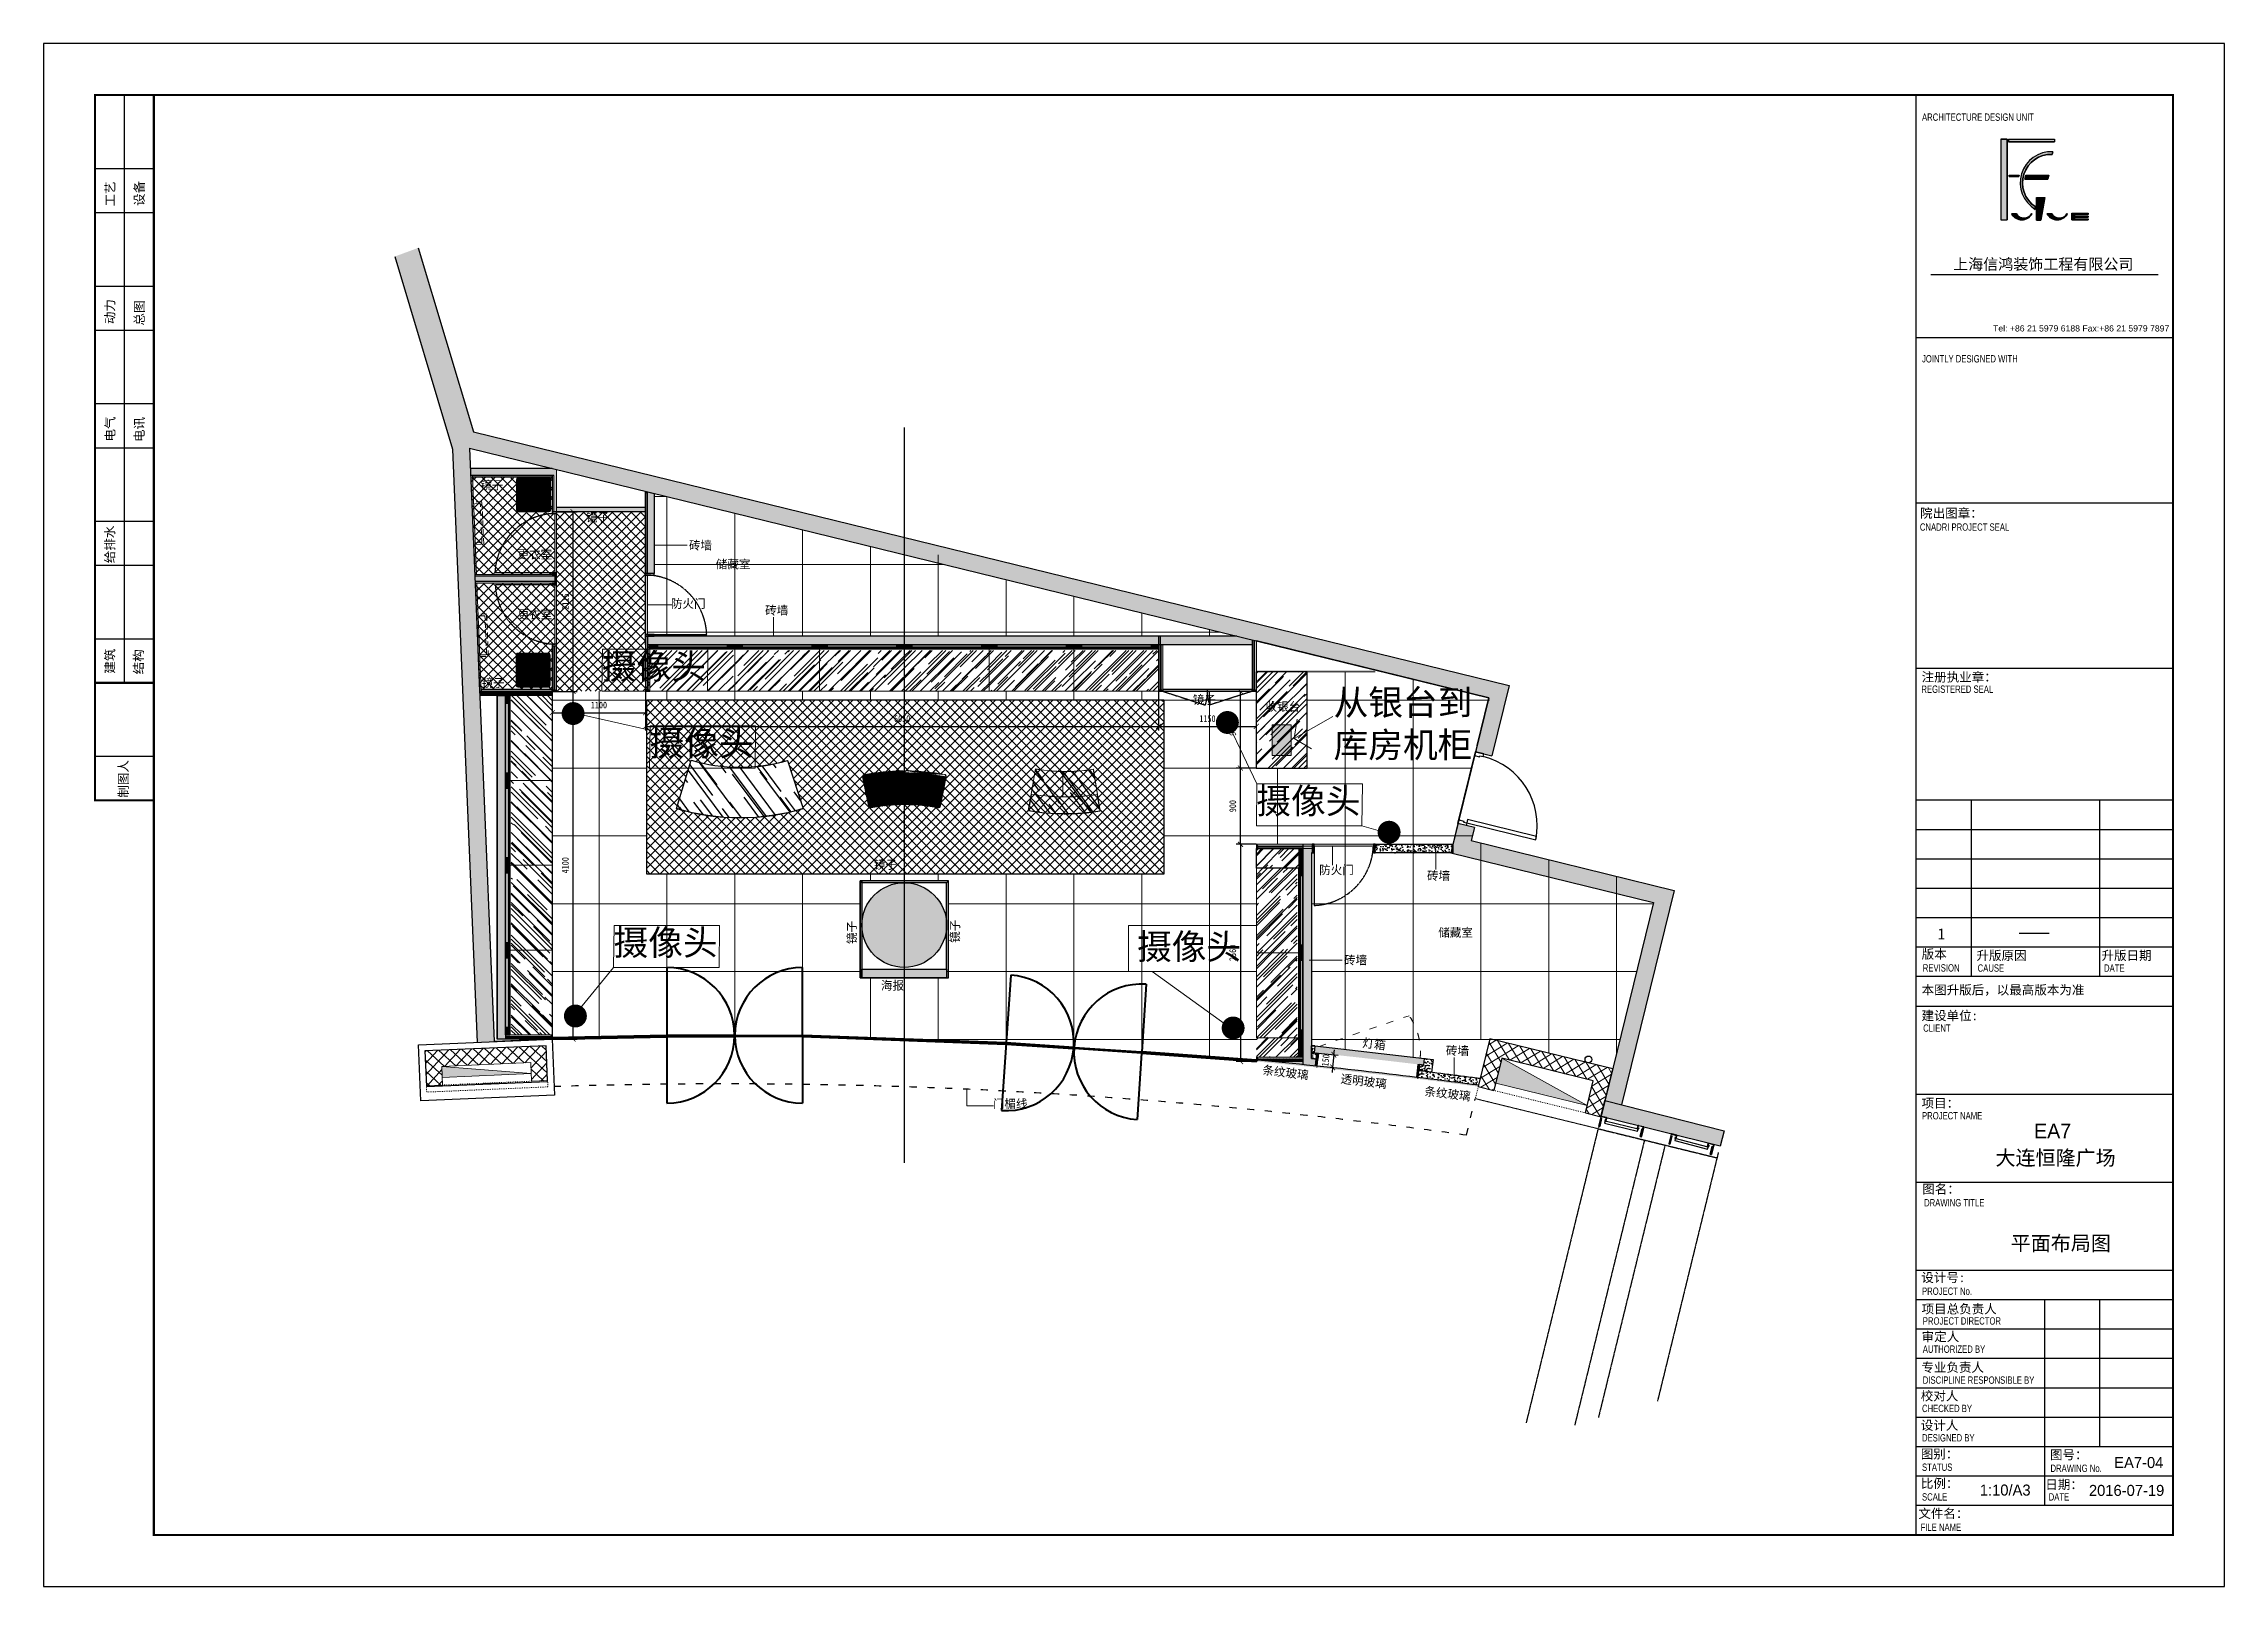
# Model space of a CAD drawing. Header units: millimetres. Extents: x 346472 to 732256, y -34068 to -15883.
# Drawn here: x 449346 to 475065, y -34068 to -15883 of the extents above; entities that cross this region are included whole.
import ezdxf

# ---------------------------------------------------------------- set-up
doc = ezdxf.new("R2010")
doc.units = ezdxf.units.MM
doc.header["$LTSCALE"] = 7
doc.header["$PDMODE"] = 3
for name, pattern in [('ACAD_ISO04W100', [30, 24, -3, 0, -3]), ('AED-090-P-CRL2$0$ACAD_ISO03W100', [30, 12, -18]), ('AED-090-P-PL02-N$0$ACAD_ISO03W100', [30, 12, -18]), ('DASH', [0.35, 0.25, -0.1]), ('DASHED', [0.75, 0.5, -0.25]), ('HIDDEN', [0.375, 0.25, -0.125]), ('TRATTEGGIATA2', [9.525, 6.35, -3.175])]:
    doc.linetypes.add(name, pattern=pattern)
doc.layers.get('0').update_dxf_attribs({"lineweight": 0})
for name, color, linetype in [('1', 1, 'Continuous'), ('1_AVT', 1, 'Continuous'), ('1建筑平面', 7, 'Continuous'), ('3d floor', 7, 'Continuous'), ('AED-090-P-PL02-N$0$0_fsbracket', 1, 'Continuous'), ('AED-090-P-PL02-N$0$HoseReelBackground', 255, 'Continuous'), ('mdf panels', 7, 'Continuous'), ('WALL', 7, 'Continuous'), ('walls', 7, 'Continuous'), ('图框', 9, 'Continuous')]:
    doc.layers.add(name, color=color, linetype=linetype)
for name, color, linetype, lineweight in [('AED-090-P-CRL2$0$HoseReel', 1, 'Continuous', 13), ('AED-090-P-PL02-N$0$HoseReel', 1, 'Continuous', 13), ('black lacquared metal', 1, 'Continuous', 9), ('EA7 FLOOR', 253, 'Continuous', 5), ('EA7 furniture', 7, 'Continuous', 5), ('materials', 1, 'Continuous', 40), ('QUOTE', 251, 'Continuous', 5), ('tatami panel', 253, 'Continuous', 5)]:
    doc.layers.add(name, color=color, linetype=linetype, lineweight=lineweight)
doc.styles.add('ARIAL', font='Arial.ttf')
doc.styles.add('DIM_FONT', font='', dxfattribs={"width": 0.8})
doc.styles.add('FUGUE', font='Arial.ttf')
doc.styles.get("Standard").update_dxf_attribs({"font": 'STKaiti.ttf'})
doc.styles.add('图签-仿宋', font='')
doc.styles.add('图签-黑体', font='')
doc.styles.get('DIM_FONT').set_extended_font_data('SimHei')
doc.styles.get('图签-仿宋').set_extended_font_data('FangSong_GB2312')
doc.styles.get('图签-黑体').set_extended_font_data('SimHei')
doc.dimstyles.new('DIMN100', dxfattribs={"dimtxt": 80, "dimasz": 60, "dimexe": 50, "dimexo": 0, "dimgap": 50, "dimtad": 1, "dimdec": 0, "dimrnd": 5, "dimzin": 0, "dimdsep": 46, "dimtxsty": 'DIM_FONT', "dimblk": 'ARCHTICK', "dimcen": 1, "dimclrd": 256, "dimclre": 256, "dimclrt": 256, "dimadec": 0, "dimazin": 0, "dimtfac": 1, "dimtdec": 0, "dimtix": 1, "dimtmove": 2, "dimatfit": 3, "dimldrblk": '_DIMX', "dimfxl": 250, "dimtolj": 1, "dimtzin": 0, "dimarcsym": 0})
pattern_1 = [(45, (285202.14, -16693.285), (-56.1266, 56.1266), []), (135, (285202.14, -16693.285), (-56.1266, -56.1266), [])]
pattern_2 = [(45, (332308.913, -16693.2847), (-4.49012806, 4.49012806), [])]

msp = doc.modelspace()

# ---------------------------------------------------------------- texts
at = {"char_height": 100, "attachment_point": 7, "rotation": 359.92149}
for insert in [(456956.7, -21858.9, 0.1), (457855.2, -22626.3, 0.1), (465661, -25754.2, 0.1), (464682.2, -26748.5, 0.1), (465884, -27817, -0.2)]:
    msp.add_mtext_dynamic_manual_height_columns('{\\fSimSun|b0|i0|c134|p2;砖墙}', width=1172.511, gutter_width=12.5, heights=[0], dxfattribs=dict(at, insert=insert))
at = {"layer": 'EA7 furniture', "ltscale": 100, "char_height": 100, "attachment_point": 1}
for s, insert in [('{\\fSimSun|b0|i0|c134|p2;镜子}', (454495, -21038.1, 0)), ('{\\fSimSun|b0|i0|c134|p2;镜子}', (455742.5, -21416.9, 0)), ('{\\fSimSun|b0|i0|c134|p2;更衣室}', (454934.8, -21854.4, 0)), ('{\\fSimSun|b0|i0|c134|p2;储藏室}', (457273.1, -21970.3, 0)), ('{\\fSimSun|b0|i0|c134|p2;更衣室}', (454934.8, -22560.8, 0)), ('{\\fSimSun|b0|i0|c134|p2;防火门}', (456743.8, -22434.9)), ('{\\fSimSun|b0|i0|c134|p2;镜子}', (454510.8, -23368.4, 0)), ('{\\fSimSun|b0|i0|c134|p2;镜子}', (462897.8, -23567.4, 0)), ('收银台', (463756.3, -23648.7, -0.3)), ('{\\fSimSun|b0|i0|c134|p2;镜子}', (459137.7, -25511.4, 0)), ('{\\fSimSun|b0|i0|c134|p2;防火门}', (464388.6, -25573.7, 0)), ('{\\fSimSun|b0|i0|c134|p2;储藏室}', (465793.7, -26311.6, 0))]:
    msp.add_mtext_dynamic_manual_height_columns(s, width=9677.842, gutter_width=1, heights=[0], dxfattribs=dict(at, insert=insert))
for s, insert, rotation in [('{\\fSimSun|b0|i0|c134|p2;镜子}', (458828.8, -26496.2, 0), 90), ('{\\fSimSun|b0|i0|c134|p2;镜子}', (460045.4, -26482.8, 0), 90), ('{\\fSimSun|b0|i0|c134|p2;海报}', (459220.9, -26935.8, 0), 0.02876), ('{\\fSimSun|b0|i0|c134|p2;灯箱}', (464907.6, -27610.6, 0), 353.23029), ('{\\fSimSun|b0|i0|c134|p2;条纹玻璃}', (463728, -27929.6, 0), 353.23029), ('{\\fSimSun|b0|i0|c134|p2;透明玻璃}', (464649.3, -28033.2, 0), 353.23029), ('{\\fSimSun|b0|i0|c134|p2;条纹玻璃}', (465638.4, -28179.2, 0), 353.23029), ('{\\fSimSun|b0|i0|c134|p2;门楣线}', (460540.7, -28330.8, 0), 0.02876)]:
    msp.add_mtext_dynamic_manual_height_columns(s, width=9677.842, gutter_width=1, heights=[0], dxfattribs=dict(at, insert=insert, rotation=rotation))
at = {"layer": 'QUOTE', "color": 10, "lineweight": 5, "attachment_point": 1}
for s, width, gutter_width, heights, insert, char_height in [('\\pt300;摄像头', 1199.117, 0, [16.7], (455929.2, -23072.8, -0.7), 300), ('{\\fArial Unicode MS|b0|i0|c134|p0;好孩子}', 1633.708, 12.5, [0], (467618.4, -23185.2), 2.5), ('\\pt300;摄像头', 1199.117, 0, [16.7], (456491.5, -23976.7, -1.4), 300), ('\\pt300;摄像头', 1199.117, 0, [16.7], (463648.2, -24658.8, -0.8), 300), ('\\pt300;摄像头', 1199.117, 0, [16.7], (456067.1, -26327.9, -0.8), 300), ('\\pt300;摄像头', 1199.117, 0, [16.7], (462241.8, -26376.7, -0.7), 300)]:
    msp.add_mtext_dynamic_manual_height_columns(s, width=width, gutter_width=gutter_width, heights=heights, dxfattribs=dict(at, insert=insert, char_height=char_height))
at = {"layer": 'QUOTE', "color": 5, "lineweight": 5, "insert": (464559.6, -23498.3), "char_height": 300, "attachment_point": 1}
msp.add_mtext_dynamic_manual_height_columns('从银台到库房机柜', width=1691.945, gutter_width=12.5, heights=[0], dxfattribs=at)
at = {"layer": '图框', "color": 251, "style": 'ARIAL', "width": 0.75}
for s, height, p in [('ARCHITECTURE DESIGN UNIT', 86.596, (471499, -16792.6)), ('JOINTLY DESIGNED WITH', 86.596, (471499, -19641.1)), ('CNADRI PROJECT SEAL', 86.596, (471473.8, -21624.6)), ('REGISTERED SEAL', 86.596, (471491.4, -23535.7)), ('REVISION', 86.6, (471508.1, -26821.2)), ('CAUSE', 86.6, (472154.9, -26823.2)), ('DATE', 86.6, (473645.7, -26823.2)), ('CLIENT', 86.6, (471512.8, -27530.6)), ('PROJECT NAME', 86.596, (471499, -28563.8)), ('DRAWING TITLE', 86.596, (471523.4, -29589.5)), ('PROJECT No.', 86.596, (471499, -30632.1)), ('PROJECT DIRECTOR', 86.596, (471508.1, -30982.9)), ('AUTHORIZED BY', 86.596, (471508.1, -31315.4)), ('DISCIPLINE RESPONSIBLE BY', 86.596, (471508.1, -31680)), ('CHECKED BY', 86.6, (471499, -32013.9)), ('DESIGNED BY', 86.596, (471499, -32360.3)), ('STATUS', 86.6, (471499, -32706.7)), ('DRAWING No.', 86.596, (473014.1, -32719.6)), ('SCALE', 86.6, (471499, -33057)), ('DATE', 86.6, (472992.8, -33057)), ('FILE NAME', 86.6, (471481.7, -33414.4))]:
    msp.add_text(s, height=height, dxfattribs=at).set_placement(p)
at = {"layer": '图框', "color": 251, "style": '图签-黑体'}
for s, p in [('工艺', (450184.2, -17801.9)), ('设备', (450528.4, -17796.3)), ('动力', (450180.7, -19189.6)), ('总图', (450528.4, -19205.6)), ('电气', (450184.2, -20573)), ('电讯', (450528.4, -20579.3)), ('给排水', (450180.6, -22007.6)), ('建筑', (450181, -23309.4)), ('结构', (450519.7, -23317.4)), ('制图人', (450339.9, -24771.5))]:
    msp.add_text(s, height=108.25, rotation=90, dxfattribs=at).set_placement(p)
at = {"layer": '图框', "color": 251}
for s, height, style, p in [('院出图章：', 108.25, '图签-黑体', (471476.8, -21472.1)), ('注册执业章：', 108.25, '图签-黑体', (471494.4, -23402.5)), ('1', 129.9, '图签-仿宋', (471682.6, -26442.4)), ('版本', 108.25, '图签-黑体', (471494.3, -26668.8)), ('升版原因', 108.25, '图签-黑体', (472141.2, -26685)), ('升版日期', 108.25, '图签-黑体', (473615.8, -26685)), ('本图升版后，以最高版本为准', 108.245, '图签-黑体', (471494.3, -27091.4)), ('建设单位:', 108.25, '图签-黑体', (471493.4, -27394.6)), ('项目：', 108.25, '图签-黑体', (471493.4, -28426)), ('图名：', 108.25, '图签-黑体', (471502, -29438.7)), ('设计号:', 108.25, '图签-黑体', (471490.3, -30481.4)), ('项目总负责人', 108.25, '图签-黑体', (471494.3, -30851.9)), ('审定人', 108.25, '图签-黑体', (471494.3, -31178.7)), ('专业负责人', 108.25, '图签-黑体', (471492.1, -31540.3)), ('校对人', 108.25, '图签-黑体', (471484.5, -31876.9)), ('设计人', 108.25, '图签-黑体', (471484.5, -32223.3)), ('图别：', 108.25, '图签-黑体', (471484.5, -32561.2)), ('图号：', 108.25, '图签-黑体', (473007.8, -32570.5)), ('比例：', 108.25, '图签-黑体', (471485.2, -32908.4)), ('日期：', 108.25, '图签-黑体', (472952.9, -32922.3)), ('文件名：', 108.25, '图签-黑体', (471455.8, -33263.6))]:
    msp.add_text(s, height=height, dxfattribs=dict(at, style=style)).set_placement(p)
for s, height, p in [('EA7', 173.19, (472820.2, -28786.2)), ('大连恒隆广场', 173.19, (472365.3, -29103.8)), ('2016-07-19', 129.89, (473467.5, -33002.2))]:
    msp.add_text(s, height=height, dxfattribs=at).set_placement(p)
at = {"layer": '图框', "color": 251, "insert": (472929.5, -18490), "char_height": 129.895, "width": 3030.873, "attachment_point": 5, "line_spacing_factor": 0.66852, "style": 'FUGUE'}
msp.add_mtext('{\\fSimSun|b0|i0|c134|p2;上海信鸿装饰工程有限公司}', dxfattribs=at)
at = {"layer": '图框', "color": 251, "insert": (472336.8, -19277.1), "char_height": 132.56, "attachment_point": 7, "line_spacing_factor": 0.66852, "style": 'FUGUE'}
msp.add_mtext('{\\H0.55168x;\\C7;Tel: +86 21 5979 6188 Fax:+86 21 5979 7897}', dxfattribs=at)
at = {"layer": '图框', "color": 251}
for s, insert, char_height, width, attachment_point in [('\\pi151;{\\fSimSun|b0|i0|c134|p2;平面布局图}', (472394.2, -29936.8), 173.193, 1602.577, 1), ('EA7-04', (473765.7, -32609.4), 129.89, 67.606, 4), ('1:10/A3', (472180.4, -32933.9), 129.89, 67.606, 4)]:
    msp.add_mtext(s, dxfattribs=dict(at, insert=insert, char_height=char_height, width=width, attachment_point=attachment_point))

# ---------------------------------------------------------------- blocks, each defined once
blk = doc.blocks.new('AED-090-P-PL02-N$0$FS-CURTAIN')
at = {"layer": 'AED-090-P-PL02-N$0$0_fsbracket', "extrusion": (-0.002001, -0.152735, 0.988265)}
for p, q in [((-259, 5, 1), (-261, -110, -16)), ((-258, -110, -16), (-256, 5, 1)), ((-193, 8, 2), (-254, 9, 2)), ((-254, 6, 2), (-193, 5, 2)), ((-192, 4, 1), (-193, -32, -4)), ((-190, -32, -4), (-189, 4, 1)), ((196, 2, 2), (257, 1, 2)), ((-261, -114, -17), (-250, -114, -17)), ((-260, -40, -5), (-260, -43, -6)), ((-250, -112, -16), (-256, -111, -16)), ((-247, -16, -2), (-249, -110, -16)), ((-246, -110, -16), (-244, -16, -2)), ((-204, -16, -2), (-205, -32, -4)), ((-201, -16, -2), (-204, -16, -2)), ((-202, -32, -4), (-201, -16, -2)), ((-194, -33, -4), (-200, -33, -4)), ((-200, -36, -5), (-194, -36, -5)), ((190, -38, -4), (191, -2, 1)), ((194, -2, 1), (193, -38, -4)), ((195, -39, -4), (201, -40, -4)), ((201, -43, -5), (195, -42, -5)), ((257, -2, 2), (196, -1, 2)), ((202, -38, -4), (203, -23, -2)), ((203, -23, -2), (206, -23, -2)), ((206, -23, -2), (205, -38, -4)), ((244, -118, -16), (246, -23, -2)), ((249, -24, -2), (247, -118, -16)), ((249, -119, -17), (255, -119, -17)), ((260, -123, -17), (249, -122, -17)), ((256, -118, -16), (258, -3, 1)), ((261, -3, 1), (259, -118, -16)), ((260, -48, -6), (260, -51, -6))]:
    blk.add_line(p, q, dxfattribs=at)
at = {"layer": 'AED-090-P-PL02-N$0$0_fsbracket', "extrusion": (-0.002001, -0.152735, 0.988265), "elevation": 1}
for points in [[(-247, -19), (-244, -19)], [(249, -20), (246, -20)]]:
    blk.add_lwpolyline(points, dxfattribs=at)
blk.add_lwpolyline([(201, -40), (-199, -39), (-199, -64), (201, -65)], close=True, dxfattribs=at)
at = {"layer": 'AED-090-P-PL02-N$0$0_fsbracket', "extrusion": (-0.002001, -0.152735, 0.988265)}
for centre, radius, start, end in [((-254, 2, 1), 4.5, 89.8432, 179.8432), ((-254, 2, 1), 1.5, 89.8432, 179.8432), ((-193, 1, 1), 4.5, 359.8432, 89.8431), ((-193, 1, 1), 1.5, 359.8431, 89.8432), ((196, 0, 1), 4.5, 89.8431, 179.8431), ((257, 0, 1), 4.5, 359.8431, 89.8431), ((-255, -114, 1), 4.5, 179.8432, 269.8431), ((-255, -114, 1), 1.5, 179.8432, 269.8431), ((-249, -114, 1), 1.5, 269.8432, 359.8432), ((-249, -114, 1), 4.5, 269.8432, 359.8432), ((-200, -35, 1), 4.5, 179.8432, 269.8431), ((-200, -35, 1), 1.5, 179.8432, 269.8432), ((-194, -35, 1), 1.5, 269.8431, 359.8431), ((-194, -35, 1), 4.5, 269.8431, 359.8432), ((195, -36, 1), 4.5, 179.8431, 269.8431), ((195, -36, 1), 1.5, 179.8431, 269.8431), ((196, 0, 1), 1.5, 89.8431, 179.8432), ((201, -36, 1), 1.5, 269.8431, 359.8431), ((201, -36, 1), 4.5, 269.8431, 359.8431), ((250, -116, 1), 4.5, 179.8431, 269.8431), ((250, -116, 1), 1.5, 179.8431, 269.8431), ((256, -116, 1), 1.5, 269.8432, 359.8431), ((256, -116, 1), 4.5, 269.8432, 359.8431), ((257, 0, 1), 1.5, 359.8431, 89.8431)]:
    blk.add_arc(centre, radius, start, end, dxfattribs=at)
blk = doc.blocks.new('parete 100')
at = {"ltscale": 100}
h = blk.add_hatch(color=8, dxfattribs=at)
h.dxf.hatch_style = 1
h.paths.add_polyline_path([(-90, 550), (-2, 550), (-90, 520)], flags=17)
h.paths.add_polyline_path([(-2, 550), (-2, 520), (-90, 520)])
h.paths.add_polyline_path([(-80, 520), (-2, 520), (-2, 500), (-80, 500)])
h.paths.add_polyline_path([(-998, 520), (-90, 520), (-90, 500), (-998, 500)])
h.paths.add_polyline_path([(-998, 550), (-910, 550), (-910, 520)], flags=17)
h.paths.add_polyline_path([(-998, 550), (-910, 520), (-998, 520)])
at = {"layer": 'black lacquared metal'}
h = blk.add_hatch(dxfattribs=at)
h.set_pattern_fill('AR-RROOF', color=256, scale=5, angle=45)
h.set_pattern_definition([(45, (-76560.84, -19870.8), (107.76307, 287.3682), [1905, -254, 635, -127]), (45, (-76486.3, -19706.46), (-209.23997, 29.63485), [381, -41.91, 762, -95.25]), (45, (-76592.27, -19749.57), (406.8056, 527.14103), [1016, -177.8, 508, -127])])
h.paths.add_polyline_path([(0, 550), (-1000, 550), (-1000, 302), (0, 302)])
h.paths.add_polyline_path([(-1000, 482), (-1000, 550), (0, 550), (0, 482)], flags=17)
h.paths.add_polyline_path([(0, 302), (-1000, 302), (-1000, 0), (0, 0)])
at = {"layer": 'mdf panels', "lineweight": 5}
h = blk.add_hatch(dxfattribs=at)
h.set_pattern_fill('ANSI31', color=256, scale=2)
h.set_pattern_definition([(45, (-89860.4903, -14184.735), (-4.49012806, 4.49012806), [])])
h.paths.add_polyline_path([(-920, 520), (-998, 520), (-998, 500), (-920, 500)])
h.paths.add_polyline_path([(-910, 550), (-998, 550), (-910, 520)], flags=17)
h.paths.add_polyline_path([(-998, 550), (-998, 520), (-920, 520), (-910, 520)], flags=17)
h.paths.add_polyline_path([(-2, 550), (-90, 550), (-2, 520)], flags=17)
h.paths.add_polyline_path([(-90, 550), (-90, 520), (-2, 520)], flags=17)
h.paths.add_polyline_path([(-90, 500), (-90, 520), (-910, 520), (-910, 500)])
h.paths.add_polyline_path([(-80, 520), (-80, 500), (-2, 500), (-2, 520)])
at = {"layer": 'black lacquared metal', "color": 0}
blk.add_lwpolyline([(-1000, 550), (0, 550), (0, 0), (-1000, 0)], close=True, dxfattribs=at)
at = {"layer": 'black lacquared metal', "linetype": 'TRATTEGGIATA2'}
blk.add_lwpolyline([(-1000, 550), (0, 550), (0, 500), (-1000, 500)], close=True, dxfattribs=at)
blk.add_lwpolyline([(-1000, 550), (0, 550), (0, 500), (-1000, 500)], close=True, dxfattribs=at)
at = {"layer": 'black lacquared metal'}
for points in [[(-1000, 550), (-998, 550), (-998, 500), (-1000, 500)], [(0, 550), (-2, 550), (-2, 500), (0, 500)]]:
    blk.add_lwpolyline(points, close=True, dxfattribs=at)
at = {"layer": 'mdf panels'}
for p, q in [((-1000, 550), (-1000, 500)), ((-1000, 550), (-1000, 500)), ((-998, 550), (-998, 500)), ((-998, 550), (-910, 520)), ((-2, 550), (-90, 520)), ((-2, 550), (-2, 500)), ((0, 550), (0, 500)), ((0, 550), (0, 500))]:
    blk.add_line(p, q, dxfattribs=at)
for points in [[(-1000, 550), (0, 550), (0, 500), (-1000, 500)], [(-998, 550), (-910, 550), (-910, 520), (-998, 520)], [(-998, 500), (-2, 500), (-2, 520), (-998, 520)], [(-920, 500), (-910, 500), (-910, 520), (-920, 520)], [(-2, 550), (-90, 550), (-90, 520), (-2, 520)], [(-80, 500), (-90, 500), (-90, 520), (-80, 520)]]:
    blk.add_lwpolyline(points, close=True, dxfattribs=at)
for points in [[(-920, 500), (-920, 520), (-910, 520), (-910, 500)], [(-920, 520), (-910, 520), (-910, 500), (-912, 500), (-912, 518), (-918, 518), (-918, 500), (-920, 500), (-920, 520)], [(-918, 500), (-920, 500), (-920, 520), (-910, 520), (-910, 500), (-912, 500)], [(-910, 500), (-910, 520), (-920, 520), (-920, 500)], [(-910, 520), (-920, 520), (-920, 500), (-918, 500), (-918, 518), (-912, 518), (-912, 500), (-910, 500), (-910, 520)], [(-918, 500), (-918, 518), (-912, 518), (-912, 500)], [(-912, 500), (-912, 518), (-918, 518), (-918, 500)], [(-80, 500), (-80, 520), (-90, 520), (-90, 500)], [(-80, 520), (-90, 520), (-90, 500), (-88, 500), (-88, 518), (-82, 518), (-82, 500), (-80, 500), (-80, 520)], [(-82, 500), (-82, 518), (-88, 518), (-88, 500)]]:
    blk.add_lwpolyline(points, dxfattribs=at)
blk = doc.blocks.new('_ArchTick')
at = {"color": 0, "linetype": 'ByBlock', "const_width": 0.15}
blk.add_lwpolyline([(-0.5, -0.5), (0.5, 0.5)], dxfattribs=at)
blk = doc.blocks.new('*D164')
at = {"layer": 'Defpoints', "color": 0, "lineweight": 5, "transparency": 16777216}
for p in [(455348, -23518, 1), (455590, -23518), (455344, -27618, 0)]:
    blk.add_point(p, dxfattribs=at)
at = {"layer": 'QUOTE', "lineweight": -2, "transparency": 16777216}
for p, q in [((455348, -23518), (455640, -23518)), ((455590, -27618), (455590, -23518)), ((455344, -27618), (455640, -27618))]:
    blk.add_line(p, q, dxfattribs=at)
at = {"layer": 'QUOTE', "lineweight": -2, "transparency": 16777216, "xscale": 60, "yscale": 60, "zscale": 60}
for p, rotation in [((455590, -23518), 90), ((455590, -27618), 270)]:
    blk.add_blockref('_ArchTick', p, dxfattribs=dict(at, rotation=rotation))
at = {"layer": 'QUOTE', "lineweight": 5, "transparency": 16777216, "insert": (455499, -25568), "char_height": 80, "attachment_point": 5, "rotation": 90, "style": 'DIM_FONT'}
blk.add_mtext('\\A1;4100', dxfattribs=at)
blk = doc.blocks.new('_DIMX')
blk.add_line((-150, 0), (150, 0))
at = {"const_width": 50}
blk.add_lwpolyline([(-70, -70), (70, 70)], dxfattribs=at)
blk = doc.blocks.new('*D165')
at = {"layer": 'Defpoints', "color": 0, "lineweight": 5, "transparency": 16777216}
for p in [(455344, -23518, -1), (456446, -23518, 0), (456446, -23770)]:
    blk.add_point(p, dxfattribs=at)
at = {"layer": 'QUOTE', "lineweight": -2, "transparency": 16777216}
for p, q in [((455344, -23518), (455344, -23820)), ((456446, -23518), (456446, -23820)), ((455344, -23770), (456446, -23770))]:
    blk.add_line(p, q, dxfattribs=at)
at = {"layer": 'QUOTE', "lineweight": -2, "transparency": 16777216, "xscale": 60, "yscale": 60, "zscale": 60, "rotation": 180}
blk.add_blockref('_ArchTick', (455344, -23770), dxfattribs=at)
at = {"layer": 'QUOTE', "lineweight": -2, "transparency": 16777216, "xscale": 60, "yscale": 60, "zscale": 60}
blk.add_blockref('_ArchTick', (456446, -23770), dxfattribs=at)
at = {"layer": 'QUOTE', "lineweight": 5, "transparency": 16777216, "insert": (455895, -23680), "char_height": 80, "attachment_point": 5, "style": 'DIM_FONT'}
blk.add_mtext('\\A1;1100', dxfattribs=at)
blk = doc.blocks.new('*D166')
at = {"layer": 'Defpoints', "color": 0, "lineweight": 5, "transparency": 16777216}
for p in [(456446, -23518, 0), (462496, -23518, 0), (462496, -23931)]:
    blk.add_point(p, dxfattribs=at)
at = {"layer": 'QUOTE', "lineweight": -2, "transparency": 16777216}
for p, q in [((456446, -23518), (456446, -23981)), ((462496, -23518), (462496, -23981)), ((456446, -23931), (462496, -23931))]:
    blk.add_line(p, q, dxfattribs=at)
at = {"layer": 'QUOTE', "lineweight": -2, "transparency": 16777216, "xscale": 60, "yscale": 60, "zscale": 60, "rotation": 180}
blk.add_blockref('_ArchTick', (456446, -23931), dxfattribs=at)
at = {"layer": 'QUOTE', "lineweight": -2, "transparency": 16777216, "xscale": 60, "yscale": 60, "zscale": 60}
blk.add_blockref('_ArchTick', (462496, -23931), dxfattribs=at)
at = {"layer": 'QUOTE', "lineweight": 5, "transparency": 16777216, "insert": (459471, -23840), "char_height": 80, "attachment_point": 5, "style": 'DIM_FONT'}
blk.add_mtext('\\A1;6050', dxfattribs=at)
blk = doc.blocks.new('*D167')
at = {"layer": 'Defpoints', "color": 0, "lineweight": 5, "transparency": 16777216}
for p in [(462496, -23518, 0), (463648, -23518, 1), (463648, -23931)]:
    blk.add_point(p, dxfattribs=at)
at = {"layer": 'QUOTE', "lineweight": -2, "transparency": 16777216}
for p, q in [((462496, -23518), (462496, -23981)), ((463648, -23518), (463648, -23981)), ((462496, -23931), (463648, -23931))]:
    blk.add_line(p, q, dxfattribs=at)
at = {"layer": 'QUOTE', "lineweight": -2, "transparency": 16777216, "xscale": 60, "yscale": 60, "zscale": 60, "rotation": 180}
blk.add_blockref('_ArchTick', (462496, -23931), dxfattribs=at)
at = {"layer": 'QUOTE', "lineweight": -2, "transparency": 16777216, "xscale": 60, "yscale": 60, "zscale": 60}
blk.add_blockref('_ArchTick', (463648, -23931), dxfattribs=at)
at = {"layer": 'QUOTE', "lineweight": 5, "transparency": 16777216, "insert": (463072, -23840), "char_height": 80, "attachment_point": 5, "style": 'DIM_FONT'}
blk.add_mtext('\\A1;1150', dxfattribs=at)
blk = doc.blocks.new('*D168')
at = {"layer": 'Defpoints', "color": 0, "lineweight": 5, "transparency": 16777216}
for p in [(463461, -24422), (463648, -24422, 0), (463648, -25321, 0)]:
    blk.add_point(p, dxfattribs=at)
at = {"layer": 'QUOTE', "lineweight": -2, "transparency": 16777216}
for p, q in [((463648, -24422), (463411, -24422)), ((463461, -25321), (463461, -24422)), ((463648, -25321), (463411, -25321))]:
    blk.add_line(p, q, dxfattribs=at)
at = {"layer": 'QUOTE', "lineweight": -2, "transparency": 16777216, "xscale": 60, "yscale": 60, "zscale": 60}
for p, rotation in [((463461, -24422), 90), ((463461, -25321), 270)]:
    blk.add_blockref('_ArchTick', p, dxfattribs=dict(at, rotation=rotation))
at = {"layer": 'QUOTE', "lineweight": 5, "transparency": 16777216, "insert": (463370, -24871), "char_height": 80, "attachment_point": 5, "rotation": 90, "style": 'DIM_FONT'}
blk.add_mtext('\\A1;900', dxfattribs=at)
blk = doc.blocks.new('*D169')
at = {"layer": 'Defpoints', "color": 0, "lineweight": 5, "transparency": 16777216}
for p in [(463461, -23518), (463648, -23518), (463648, -24422, 0)]:
    blk.add_point(p, dxfattribs=at)
at = {"layer": 'QUOTE', "lineweight": -2, "transparency": 16777216}
for p, q in [((463648, -23518), (463411, -23518)), ((463461, -24422), (463461, -23518)), ((463648, -24422), (463411, -24422))]:
    blk.add_line(p, q, dxfattribs=at)
at = {"layer": 'QUOTE', "lineweight": -2, "transparency": 16777216, "xscale": 60, "yscale": 60, "zscale": 60}
for p, rotation in [((463461, -23518), 90), ((463461, -24422), 270)]:
    blk.add_blockref('_ArchTick', p, dxfattribs=dict(at, rotation=rotation))
at = {"layer": 'QUOTE', "lineweight": 5, "transparency": 16777216, "insert": (463370, -23970), "char_height": 80, "attachment_point": 5, "rotation": 90, "style": 'DIM_FONT'}
blk.add_mtext('\\A1;905', dxfattribs=at)
blk = doc.blocks.new('*D170')
at = {"layer": 'Defpoints', "color": 0, "lineweight": 5, "transparency": 16777216}
for p in [(463648, -25321), (463461, -27881), (463648, -27881, 0)]:
    blk.add_point(p, dxfattribs=at)
at = {"layer": 'QUOTE', "lineweight": -2, "transparency": 16777216}
for p, q in [((463648, -25321), (463411, -25321)), ((463461, -25321), (463461, -27881)), ((463648, -27881), (463411, -27881))]:
    blk.add_line(p, q, dxfattribs=at)
at = {"layer": 'QUOTE', "lineweight": -2, "transparency": 16777216, "xscale": 60, "yscale": 60, "zscale": 60}
for p, rotation in [((463461, -25321), 90), ((463461, -27881), 270)]:
    blk.add_blockref('_ArchTick', p, dxfattribs=dict(at, rotation=rotation))
at = {"layer": 'QUOTE', "lineweight": 5, "transparency": 16777216, "insert": (463370, -26601), "char_height": 80, "attachment_point": 5, "rotation": 90, "style": 'DIM_FONT'}
blk.add_mtext('\\A1;2560', dxfattribs=at)
blk = doc.blocks.new('*D171')
at = {"layer": 'Defpoints', "color": 0, "lineweight": 5, "transparency": 16777216}
for p in [(455394, -21402, -1), (455590, -21402), (455394, -23518, -1)]:
    blk.add_point(p, dxfattribs=at)
at = {"layer": 'QUOTE', "lineweight": -2, "transparency": 16777216}
for p, q in [((455394, -21402), (455640, -21402)), ((455590, -23518), (455590, -21402)), ((455394, -23518), (455640, -23518))]:
    blk.add_line(p, q, dxfattribs=at)
at = {"layer": 'QUOTE', "lineweight": -2, "transparency": 16777216, "xscale": 60, "yscale": 60, "zscale": 60}
for p, rotation in [((455590, -21402), 90), ((455590, -23518), 270)]:
    blk.add_blockref('_ArchTick', p, dxfattribs=dict(at, rotation=rotation))
at = {"layer": 'QUOTE', "lineweight": 5, "transparency": 16777216, "insert": (455500, -22460), "char_height": 80, "attachment_point": 5, "rotation": 90, "style": 'DIM_FONT'}
blk.add_mtext('\\A1;2115', dxfattribs=at)
blk = doc.blocks.new('*D176')
at = {"layer": 'Defpoints', "color": 0, "lineweight": 5, "transparency": 16777216}
for p in [(464364, -27932, -1), (464379, -27783, -1), (464548, -27950)]:
    blk.add_point(p, dxfattribs=at)
at = {"layer": 'QUOTE', "lineweight": -2, "transparency": 16777216}
for p, q in [((464563, -27802), (464569, -27742)), ((464364, -27932), (464597, -27955)), ((464379, -27783), (464613, -27807)), ((464548, -27950), (464542, -28010)), ((464563, -27802), (464548, -27950))]:
    blk.add_line(p, q, dxfattribs=at)
at = {"layer": 'QUOTE', "lineweight": -2, "transparency": 16777216, "xscale": 60, "yscale": 60, "zscale": 60}
for p, rotation in [((464563, -27802), 264.2025566763944), ((464548, -27950), 84.20255667639435)]:
    blk.add_blockref('_ArchTick', p, dxfattribs=dict(at, rotation=rotation))
at = {"layer": 'QUOTE', "lineweight": 5, "transparency": 16777216, "insert": (464465, -27867), "char_height": 80, "attachment_point": 5, "rotation": 84.2026, "style": 'DIM_FONT'}
blk.add_mtext('\\A1;150', dxfattribs=at)

# ---------------------------------------------------------------- dimensions: what is measured, and where the dimension line sits
at = {"layer": 'QUOTE', "color": 10, "lineweight": 5}
for base, p1, p2, picture, middle in [((455589.9, -21401.8), (455393.6, -23517.8, -1), (455393.6, -21401.8, -1), '*D171', (455499.9, -22459.8)), ((455589.9, -23517.8), (455343.6, -27617.8, 0), (455347.6, -23517.8, 1.1), '*D164', (455499.5, -25567.8)), ((463460.5, -23517.8), (463648.2, -24421.6, 0), (463648.2, -23517.8), '*D169', (463370.1, -23969.7)), ((463460.5, -24421.6), (463648.2, -25321.2, 0), (463648.2, -24421.6, 0), '*D168', (463370.1, -24871.4)), ((463460.5, -27881.1), (463648.2, -25321.2), (463648.1, -27881.1, -0.3), '*D170', (463370.1, -26601.2))]:
    dim = msp.add_linear_dim(base=base, p1=p1, p2=p2, angle=90, dimstyle='DIMN100', dxfattribs=at)
    dim.commit()
    dim.dimension.update_dxf_attribs({"geometry": picture, "text_midpoint": middle})
for base, p1, p2, picture, middle in [((456445.9, -23770.1), (455343.7, -23517.8, -1), (456445.9, -23517.8, 0), '*D165', (455894.8, -23679.6)), ((462495.9, -23930.7), (456445.9, -23517.8, 0), (462495.9, -23517.8, 0), '*D166', (459470.9, -23840.2)), ((463648.2, -23930.7), (462495.9, -23517.8, 0), (463648.2, -23517.8, 1.1), '*D167', (463072, -23840.2))]:
    dim = msp.add_linear_dim(base=base, p1=p1, p2=p2, dimstyle='DIMN100', dxfattribs=at)
    dim.commit()
    dim.dimension.update_dxf_attribs({"geometry": picture, "text_midpoint": middle})
dim = msp.add_aligned_dim(p1=(464379.1, -27782.9, -0.9), p2=(464364, -27931.8, -0.8), distance=184.7, dimstyle='DIMN100', override={"dimarcsym": 2}, dxfattribs=at)
dim.commit()
dim.dimension.update_dxf_attribs({"geometry": '*D176', "text_midpoint": (464465.3, -27866.8)})

# ---------------------------------------------------------------- hatches: boundary and pattern name
h = msp.add_hatch(color=1)
h.dxf.hatch_style = 1
h.paths.add_polyline_path([(461042.4, -24432.9, 0.0390498), (461365.3, -24462.7), (461365.3, -24463.7, -0.0389311), (461043.2, -24434.1), (460992.6, -24728.8, 0.0373226), (461365.3, -24761.4), (461365.3, -24762.4, -0.0374244), (460991.4, -24729.6), (460991.4, -24729.6)])
h = msp.add_hatch(color=1)
h.dxf.hatch_style = 1
h.paths.add_polyline_path([(461365.3, -24462.7), (461365.3, -24762.4, 0.0409253), (461774.6, -24734), (461726.4, -24436, -0.0432043)])
h.paths.add_polyline_path([(461366.3, -24463.7), (461366.3, -24761.4, 0.040726), (461773.5, -24733.2), (461725.6, -24437.2, -0.0429643)], flags=16)
h = msp.add_hatch(color=1)
h.dxf.hatch_style = 1
h.paths.add_polyline_path([(460991.4, -24729.6, 0.0000996), (460992.4, -24729.8), (460959.6, -24922.6, 0.0427843), (461403.8, -24959.6), (461403.8, -24960.6, -0.04288), (460958.4, -24923.4)])
h = msp.add_hatch(color=1)
h.dxf.hatch_style = 1
h.paths.add_polyline_path([(461773.6, -24734.2, 0.0000996), (461774.6, -24734), (461806, -24928.4, -0.038696), (461403.8, -24960.6), (461403.8, -24959.6, 0.0385995), (461804.9, -24927.6)])
at = {"layer": 'AED-090-P-CRL2$0$HoseReel', "extrusion": (0.000187716, -0.000339531, 1)}
h = msp.add_hatch(dxfattribs=at)
h.set_pattern_fill('ANSI37', color=8, scale=30, angle=-191.13875, style=0)
h.set_pattern_definition([(211.247, (467875.89, -27895.88), (49.409, -81.433), []), (301.247, (467875.89, -27895.88), (81.433, 49.409), [])])
h.paths.add_polyline_path([(467713.1, -28531.5), (467851, -27968.1), (466403.7, -27613.9), (466265.9, -28177.2), (466450.4, -28222.4), (466543.1, -27843.6), (467621.3, -28107.5), (467528.6, -28486.3)])
at = {"layer": 'AED-090-P-CRL2$0$HoseReel'}
for points in [[(464343.8, -27929.7), (464363.6, -27931.7), (464379.9, -27783), (464359.4, -27780.8)], [(465536.7, -28064.2), (465556.4, -28066.7), (465572, -27916.8), (465552, -27916.8)]]:
    msp.add_hatch(color=256, dxfattribs=at).paths.add_polyline_path(points)
at = {"layer": 'AED-090-P-CRL2$0$HoseReel', "extrusion": (0.000187716, -0.000339531, 1)}
msp.add_hatch(color=256, dxfattribs=at).paths.add_polyline_path([(467550, -28398.9), (466471.8, -28135), (466543.1, -27843.6)])
at = {"layer": 'AED-090-P-PL02-N$0$HoseReel', "extrusion": (0.001481, 7.72385e-05, 0.999999)}
h = msp.add_hatch(dxfattribs=at)
h.set_pattern_fill('ANSI37', color=8, scale=30, angle=-174.92964, style=0)
h.set_pattern_definition([(227.456, (455275.11, -27619.7), (70.1766, -64.4035), []), (317.456, (455275.11, -27619.7), (64.4035, 70.1766), [])])
h.paths.add_polyline_path([(455289, -28105.6), (455271.4, -27696), (453842.7, -27757.3), (453860.3, -28166.9), (454050.1, -28158.8), (454040.7, -27939), (455089.7, -27894), (455099.1, -28113.8)])
msp.add_hatch(color=256, dxfattribs=at).paths.add_polyline_path([(455095.3, -28023.8), (454046.2, -28068.8), (454040.7, -27939)])
at = {"layer": 'black lacquared metal'}
h = msp.add_hatch(color=256, dxfattribs=at)
h.dxf.hatch_style = 1
h.paths.add_polyline_path([(458120.2, -24331.6, -0.1439022), (456987.8, -24329.4), (456979.9, -24329.4), (456808, -24901.7), (456808, -24901.9, 0.1467398), (458308, -24901.9), (458308, -24901.7)])
h.paths.add_polyline_path([(456810.4, -24900.6), (456981.9, -24329.8, 0.144367), (458118.9, -24334), (458305.5, -24900.6, -0.1463565)], flags=16)
h = msp.add_hatch(color=256, dxfattribs=at)
h.dxf.hatch_style = 1
h.paths.add_polyline_path([(458120.2, -24331.6, -0.1439022), (456987.8, -24329.4), (456979.9, -24329.4), (456808, -24901.7), (456808, -24901.9, 0.1467398), (458308, -24901.9), (458308, -24901.7)])
h.paths.add_polyline_path([(456810.4, -24900.6), (456981.9, -24329.8, 0.144367), (458118.9, -24334), (458305.5, -24900.6, -0.1463565)], flags=16)
at = {"layer": 'EA7 furniture', "lineweight": 5}
h = msp.add_hatch(color=256, dxfattribs=at)
h.dxf.hatch_style = 1
h.paths.add_polyline_path([(455393.6, -20904.1), (455343.6, -20891.8), (454378.4, -20891.8), (454381.7, -20971.8), (455363.6, -20971.8), (455363.6, -21401.8), (455393.6, -21401.8)])
at = {"layer": 'EA7 furniture'}
h = msp.add_hatch(dxfattribs=at)
h.set_pattern_fill('ANSI37', color=252, scale=25)
h.set_pattern_definition(pattern_1)
h.paths.add_polyline_path([(456445.9, -21401.8), (455393.6, -21401.8), (455393.6, -21421.8), (455393.6, -22121.8), (455393.6, -22141.8), (455393.6, -23517.8), (456495.9, -23517.8), (456495.9, -22967.8), (456445.9, -22967.8)])
h.paths.add_polyline_path([(455343.6, -21423.2), (455343.6, -21401.8), (455343.6, -20991.8), (455303.9, -21000.9, -0.4142136), (455323.9, -21020.9), (455323.9, -21380.9, -0.4142136), (455303.9, -21400.9), (454943.9, -21400.9, -0.4142136), (454923.9, -21380.9), (454923.9, -21020.9, -0.4142136), (454943.9, -21000.9), (454382.6, -20991.8), (454430.4, -22141.8), (455343.6, -22141.8), (455343.6, -22121.8), (454668.6, -22121.8, -0.3838402)])
h.paths.add_polyline_path([(455373.6, -21421.8), (455368.6, -21421.8, 0.393765), (454668.6, -22121.8), (455373.6, -22121.8)])
h.paths.add_polyline_path([(455373.6, -22261.8), (454673.6, -22261.8, 0.393765), (455373.6, -22961.8)])
h.paths.add_polyline_path([(454673.6, -22261.8), (455343.6, -22261.8), (455343.6, -22241.8), (454434.5, -22241.8), (454486.7, -23497.8), (455343.6, -23497.8), (455343.6, -22960.2, -0.3818607)])
h.paths.add_polyline_path([(454939.3, -23067), (455299.3, -23067, -0.4142136), (455319.3, -23087), (455319.3, -23447, -0.4142136), (455299.3, -23467), (454939.3, -23467, -0.4142136), (454919.3, -23447), (454919.3, -23087, -0.4142136)], flags=16)
h.paths.add_polyline_path([(455708.4, -21579.7), (456124.9, -21579.7), (456124.9, -21342.5), (455708.4, -21342.5)], flags=9)
h.paths.add_polyline_path([(454460.9, -21201), (454877.4, -21201), (454877.4, -20963.8), (454460.9, -20963.8)], flags=9)
h.paths.add_polyline_path([(454898.6, -22017.2), (455134.8, -22017.2), (455134.8, -21780.1), (454898.6, -21780.1)], flags=24)
h.paths.add_polyline_path([(454898.6, -22723.6), (455134.8, -22723.6), (455134.8, -22486.4), (454898.6, -22486.4)], flags=24)
h.paths.add_polyline_path([(454476.7, -23531.2), (454893.3, -23531.2), (454893.3, -23294), (454476.7, -23294)], flags=9)
h.paths.add_polyline_path([(454970.9, -23379.7), (455285, -23379.7), (455285, -23142.5), (454970.9, -23142.5)], flags=8)
at = {"layer": 'EA7 furniture', "lineweight": 5}
h = msp.add_hatch(color=256, dxfattribs=at)
h.dxf.hatch_style = 1
h.paths.add_polyline_path([(455373.6, -22141.8), (455343.6, -22141.8), (454430.4, -22141.8), (454431.2, -22161.8), (455373.6, -22161.8)])
h.paths.add_polyline_path([(454402.6, -20971.8), (454382.6, -20971.8), (454430.4, -22141.8), (454450.4, -22141.8)])
at = {"layer": 'EA7 furniture', "ltscale": 100}
h = msp.add_hatch(dxfattribs=at)
h.set_pattern_fill('ANSI31', color=8, scale=50)
h.set_pattern_definition([(45, (-42587.292, -199615.369), (-4.41941738, 4.41941738), [])])
h.paths.add_polyline_path([(454943.9, -21000.9, 0.4142136), (454923.9, -21020.9), (454923.9, -21380.9, 0.4142136), (454943.9, -21400.9), (455303.9, -21400.9, 0.4142136), (455323.9, -21380.9), (455323.9, -21020.9, 0.4142136), (455303.9, -21000.9)])
at = {"layer": 'EA7 furniture', "lineweight": 5}
h = msp.add_hatch(color=256, dxfattribs=at)
h.dxf.hatch_style = 1
h.paths.add_polyline_path([(455363.6, -20971.8), (455343.6, -20971.8), (455343.6, -21401.8), (455363.6, -21401.8)])
h = msp.add_hatch(color=256, dxfattribs=at)
h.dxf.hatch_style = 1
h.paths.add_polyline_path([(456445.9, -22127.8), (456465.9, -22127.8), (456465.9, -21186.1), (456445.9, -21161.6)])
h = msp.add_hatch(color=1, dxfattribs=at)
h.dxf.hatch_style = 1
h.paths.add_polyline_path([(455393.6, -21401.8), (455343.6, -21401.8), (455343.6, -21421.8), (455393.6, -21421.8)])
h.paths.add_polyline_path([(455393.6, -22961.8), (455343.6, -22961.8), (455343.6, -22981.8), (455393.6, -22981.8)])
h = msp.add_hatch(color=256, dxfattribs=at)
h.dxf.hatch_style = 1
h.paths.add_polyline_path([(455393.6, -21421.8), (455373.6, -21421.8), (455373.6, -22121.8), (455393.6, -22121.8)])
h = msp.add_hatch(color=256, dxfattribs=at)
h.dxf.hatch_style = 1
h.paths.add_polyline_path([(455373.6, -22221.8), (455373.6, -22161.8), (454431.2, -22161.8), (454433.7, -22221.8)])
h = msp.add_hatch(color=256, dxfattribs=at)
h.dxf.hatch_style = 1
h.paths.add_polyline_path([(455373.6, -22221.8), (454433.7, -22221.8), (454434.5, -22241.8), (455373.6, -22241.8)])
h.paths.add_polyline_path([(454476.7, -23531.2), (454893.3, -23531.2), (454893.3, -23294), (454476.7, -23294)], flags=9)
h.paths.add_polyline_path([(454970.9, -23379.7), (455285, -23379.7), (455285, -23142.5), (454970.9, -23142.5)], flags=9)
h = msp.add_hatch(color=256, dxfattribs=at)
h.dxf.hatch_style = 1
h.paths.add_polyline_path([(454455.4, -22241.8), (454435.4, -22241.8), (454487.6, -23517.8), (454507.6, -23517.8)])
h = msp.add_hatch(color=1, dxfattribs=at)
h.dxf.hatch_style = 1
h.paths.add_polyline_path([(455343.6, -22121.8), (455343.6, -22141.8), (455393.6, -22141.8), (455393.6, -22121.8)])
h.paths.add_polyline_path([(455393.6, -22241.8), (455343.6, -22241.8), (455343.6, -22261.8), (455373.6, -22261.8), (455393.6, -22261.8)])
h = msp.add_hatch(color=256, dxfattribs=at)
h.dxf.hatch_style = 1
h.paths.add_polyline_path([(455393.6, -22141.8), (455373.6, -22141.8), (455373.6, -22241.8), (455393.6, -22241.8)])
h = msp.add_hatch(color=256, dxfattribs=at)
h.dxf.hatch_style = 1
h.paths.add_polyline_path([(455393.6, -22261.8), (455373.6, -22261.8), (455373.6, -22961.8), (455393.6, -22961.8)])
h = msp.add_hatch(color=1, dxfattribs=at)
h.dxf.hatch_style = 1
h.paths.add_polyline_path([(456545.9, -22847.8), (456465.9, -22847.8), (456445.9, -22847.8), (456445.9, -22867.8), (456545.9, -22867.8)])
h.paths.add_polyline_path([(456545.9, -22127.8), (456445.9, -22127.8), (456445.9, -22147.8), (456545.9, -22147.8)])
h = msp.add_hatch(color=256, dxfattribs=at)
h.dxf.hatch_style = 1
h.paths.add_polyline_path([(456465.9, -22147.8), (456445.9, -22147.8), (456445.9, -22847.8), (456465.9, -22847.8)])
h = msp.add_hatch(color=256, dxfattribs=at)
h.dxf.hatch_style = 1
h.paths.add_polyline_path([(456465.9, -23497.8), (456445.9, -23517.8), (456445.9, -22867.8), (456465.9, -22867.8)])
at = {"layer": 'EA7 furniture', "ltscale": 100}
h = msp.add_hatch(dxfattribs=at)
h.set_pattern_fill('ANSI31', color=8, scale=50)
h.set_pattern_definition([(45, (-42591.936, -201681.429), (-4.41941738, 4.41941738), [])])
h.paths.add_polyline_path([(454939.3, -23067, 0.4142136), (454919.3, -23087), (454919.3, -23447, 0.4142136), (454939.3, -23467), (455299.3, -23467, 0.4142136), (455319.3, -23447), (455319.3, -23087, 0.4142136), (455299.3, -23067)])
at = {"layer": 'EA7 furniture', "lineweight": 5}
h = msp.add_hatch(color=256, dxfattribs=at)
h.dxf.hatch_style = 1
h.paths.add_polyline_path([(455343.6, -22961.8), (455343.6, -23517.8), (455363.6, -23497.8), (455363.6, -22981.8), (455343.6, -22981.8)])
h = msp.add_hatch(color=256, dxfattribs=at)
h.dxf.hatch_style = 1
h.paths.add_polyline_path([(455373.6, -22981.8), (455363.6, -22981.8), (455363.6, -23497.8), (455373.6, -23497.8)])
h = msp.add_hatch(color=256, dxfattribs=at)
h.dxf.hatch_style = 1
h.paths.add_polyline_path([(455393.6, -22981.8), (455373.6, -22981.8), (455373.6, -23497.8), (455393.6, -23517.8)])
h = msp.add_hatch(dxfattribs=at)
h.set_pattern_fill('ANSI31', color=256, scale=2)
h.set_pattern_definition([(45, (-176894.415, -160577.3074), (-4.49012806, 4.49012806), [])])
h.paths.add_polyline_path([(456475.9, -22968.5), (456465.9, -22968.5), (456465.9, -23497.8), (456475.9, -23497.8)])
h = msp.add_hatch(dxfattribs=at)
h.set_pattern_fill('ANSI31', color=256, scale=2)
h.set_pattern_definition([(45, (-170844.415, -160577.3074), (-4.49012806, 4.49012806), [])])
h.paths.add_polyline_path([(462525.9, -22968.5), (462515.9, -22968.5), (462515.9, -23497.8), (462525.9, -23497.8)])
h = msp.add_hatch(dxfattribs=at)
h.set_pattern_fill('ANSI31', color=256, scale=2)
h.set_pattern_definition([(45, (-169742.124, -160577.3074), (-4.49012806, 4.49012806), [])])
h.paths.add_polyline_path([(463628.2, -22919.5), (463618.2, -22917), (463618.2, -23497.8), (463628.2, -23497.8)])
h = msp.add_hatch(color=256, dxfattribs=at)
h.dxf.hatch_style = 1
h.paths.add_polyline_path([(463648.2, -23287.6), (463648.2, -23267.6), (465048.2, -23267), (465048.2, -23287.6)])
at = {"layer": 'EA7 furniture', "lineweight": 9}
h = msp.add_hatch(dxfattribs=at)
h.set_pattern_fill('ANSI31', color=256, scale=2, angle=90)
h.set_pattern_definition([(135, (592403.1216, -648530.874), (-4.49012806, -4.49012806), [])])
h.paths.add_polyline_path([(454487.6, -23517.8), (454489.7, -23568.4), (455343.6, -23567.8), (455343.6, -23517.8)])
at = {"layer": 'EA7 furniture', "lineweight": 5}
h = msp.add_hatch(color=5, dxfattribs=at)
h.dxf.hatch_style = 1
h.paths.add_polyline_path([(455033.7, -23497), (454506.7, -23497), (454507.6, -23517), (455033.7, -23517)])
h.paths.add_polyline_path([(455343.6, -23497), (455057.6, -23497), (455057.6, -23517), (455343.6, -23517.8), (455343.6, -23517)])
h.paths.add_polyline_path([(455057.6, -23497), (455033.7, -23497), (455033.7, -23517), (455057.6, -23517)])
at = {"layer": 'EA7 furniture'}
h = msp.add_hatch(dxfattribs=at)
h.set_pattern_fill('ANSI37', color=252, scale=25)
h.set_pattern_definition(pattern_1)
h.paths.add_polyline_path([(462556.4, -25673.3), (462556.4, -23617.8), (456458.2, -23617.8), (456458.2, -25673.3)])
h.paths.add_polyline_path([(456807.9, -24901.9), (456980.6, -24327.3, 0.1448663), (458120.2, -24331.6), (458308.1, -24901.9, -0.1467535)], flags=16)
h.paths.add_polyline_path([(456810.4, -24900.6), (456981.9, -24329.8, 0.144367), (458118.9, -24334), (458305.5, -24900.6, -0.1463565)], flags=0)
h.paths.add_polyline_path([(459072.7, -24867.8), (459005.1, -24523.8, -0.4170006), (459027.4, -24497.3, -0.0356547), (459471.3, -24453.3, -0.4096872), (459498.4, -24474.3, -0.4096872), (459525.4, -24453.3, -0.0356547), (459969.3, -24497.3, -0.4170006), (459991.6, -24523.8), (459924, -24867.8, -0.4634193), (459892.2, -24889.5, 0.0418353), (459525.3, -24852.8, -0.411929), (459498.4, -24829.1, -0.411929), (459471.4, -24852.8, 0.0418353), (459104.5, -24889.5, -0.4634193)], flags=16)
h.paths.add_polyline_path([(460991.4, -24729.6), (461042.4, -24432.9, 0.048689), (461445.3, -24462.3), (461445.3, -24463.2, 0.0335464), (461725.6, -24437.2), (461773.5, -24733.2, -0.0328451), (461445.3, -24761.1), (461445.3, -24762.1, -0.0454048)], flags=16)
h.paths.add_polyline_path([(460992.6, -24728.8), (461043.2, -24434.1, 0.0389311), (461365.3, -24463.7), (461365.3, -24462.7, 0.0432043), (461726.4, -24436), (461774.6, -24734, -0.0409253), (461365.3, -24762.4, -0.0373314)], flags=16)
h.paths.add_polyline_path([(460958.4, -24923.4), (460958.6, -24922.5, 0.0817113), (461805.9, -24927.4), (461806, -24928.4, -0.0817115)], flags=16)
h.paths.add_polyline_path([(459107.1, -25655.8), (459434.9, -25655.8), (459434.9, -25466.9), (459107.1, -25466.9)], flags=24)
at = {"layer": 'EA7 furniture', "lineweight": 5}
h = msp.add_hatch(color=5, dxfattribs=at)
h.dxf.hatch_style = 1
h.paths.add_polyline_path([(463072, -23497.8), (462545.9, -23497.8), (462545.9, -23517.8), (463072, -23517.8)])
h.paths.add_polyline_path([(463598.2, -23497.8), (463095.9, -23497.8), (463095.9, -23517.8), (463598.2, -23517.8), (463598.2, -23517.8)])
h.paths.add_polyline_path([(463095.9, -23497.8), (463072, -23497.8), (463072, -23517.8), (463095.9, -23517.8)])
at = {"layer": 'EA7 furniture', "ltscale": 100}
h = msp.add_hatch(dxfattribs=at)
h.set_pattern_fill('ANSI31', color=8, scale=50, angle=270)
h.set_pattern_definition([(315, (283617.179, 472716.724), (4.41941738, 4.41941738), [])])
edge = h.paths.add_edge_path()
edge.add_arc((459472.9, -24827.3), 23.5, 266.38886, 364.03833)
edge.add_line((459496.4, -24825.7), (459496.4, -24474.4))
edge.add_arc((459474.2, -24477.5), 22.4, 7.99358, 96.99884)
edge.add_arc((459557.3, -27583.6), 3129.5, 91.57224, 99.74364)
edge.add_arc((459029.4, -24521.6), 22.4, 94.31705, 184.82501)
edge.add_line((459007.1, -24523.5), (459074.7, -24867.5))
edge.add_arc((459097.8, -24865.2), 23.2, 185.63739, 285.51746)
edge.add_arc((459507.2, -27059.7), 2209.2, 90.92755, 100.51415, ccw=False)
edge = h.paths.add_edge_path()
edge.add_arc((459523.8, -24827.3), 23.5, 175.96167, 273.61114, ccw=False)
edge.add_line((459500.4, -24825.7), (459500.4, -24474.4))
edge.add_arc((459522.5, -24477.5), 22.4, 83.00116, 172.00642, ccw=False)
edge.add_arc((459439.4, -27583.6), 3129.5, 80.25636, 88.42776, ccw=False)
edge.add_arc((459967.4, -24521.6), 22.4, -4.82501, 85.68295, ccw=False)
edge.add_line((459989.7, -24523.5), (459922, -24867.5))
edge.add_arc((459898.9, -24865.2), 23.2, 254.48254, 354.36261, ccw=False)
edge.add_arc((459489.5, -27059.7), 2209.2, 79.48585, 89.07245)
at = {"layer": 'EA7 furniture', "lineweight": 5}
h = msp.add_hatch(color=256, dxfattribs=at)
h.dxf.hatch_style = 1
h.paths.add_polyline_path([(464198.2, -25321.2), (464198.2, -25371.2), (463648.2, -25371.2), (463648.2, -25321.2)])
h = msp.add_hatch(color=256, dxfattribs=at)
h.dxf.hatch_style = 1
h.paths.add_polyline_path([(463668.2, -25341.2), (463648.2, -25321.2), (464308.2, -25321.2), (464308.2, -25341.2)])
at = {"layer": 'EA7 furniture', "lineweight": 5, "true_color": 0x939598}
h = msp.add_hatch(color=252, dxfattribs=at)
h.dxf.hatch_style = 1
h.paths.add_polyline_path([(464168.2, -25371.2), (464148.2, -25371.2), (464148.2, -25601.3), (464168.2, -25601.3)])
at = {"layer": 'EA7 furniture', "lineweight": 5}
h = msp.add_hatch(dxfattribs=at)
h.set_pattern_fill('ANSI31', color=256, scale=2)
h.set_pattern_definition(pattern_2)
h.paths.add_polyline_path([(464198.2, -25371.2), (464168.2, -25371.2), (464168.2, -25601.3), (464198.2, -25601.3)])
h = msp.add_hatch(color=256, dxfattribs=at)
h.dxf.hatch_style = 1
h.paths.add_polyline_path([(464328.2, -25341.2), (464328.2, -25321.2), (465028.2, -25321.2), (465028.2, -25341.2)])
h = msp.add_hatch(dxfattribs=at)
h.set_pattern_fill('ANSI31', color=256, scale=2, angle=90)
h.set_pattern_definition([(135, (592403.12, -656630.874), (-4.49012806, -4.49012806), [])])
h.paths.add_polyline_path([(455323.6, -27587.8), (454793.6, -27587.8), (454793.6, -27617.8), (455323.6, -27617.8)])
at = {"layer": 'EA7 furniture', "lineweight": 5, "true_color": 0x939598}
h = msp.add_hatch(color=252, dxfattribs=at)
h.dxf.hatch_style = 1
h.paths.add_polyline_path([(464168.2, -27601.3), (464148.2, -27601.3), (464148.2, -27831.4), (464168.2, -27831.4)])
at = {"layer": 'EA7 furniture', "lineweight": 5}
h = msp.add_hatch(dxfattribs=at)
h.set_pattern_fill('ANSI31', color=256, scale=2)
h.set_pattern_definition(pattern_2)
h.paths.add_polyline_path([(464198.2, -27601.3), (464168.2, -27601.3), (464168.2, -27831.4), (464198.2, -27831.4)])
h = msp.add_hatch(dxfattribs=at)
h.set_pattern_fill('ANSI31', color=256, scale=2, angle=90)
h.set_pattern_definition([(135, (592401.362, -656889.345), (-4.49012806, -4.49012806), [])])
edge = h.paths.add_edge_path()
edge.add_arc((457354, -95236.1), 67668.4, 84.481049, 84.645908)
edge.add_line((463668.1, -27862.9), (463668.2, -27851.1))
edge.add_line((463668.2, -27851.1), (464198.2, -27851.8))
edge.add_line((464198.2, -27851.8), (464198.1, -27881.8))
edge.add_line((464198.1, -27881.8), (463862, -27881.4))
h = msp.add_hatch(color=6, dxfattribs=at)
h.dxf.hatch_style = 1
h.paths.add_polyline_path([(463862, -27881.4), (464198.1, -27881.8), (464198.2, -27831.8), (463648.2, -27831.1), (463648.1, -27881.1, -0.0026507), (464361.9, -27951.7), (464364, -27931.8, 0.001864)])
h.paths.add_polyline_path([(463668.1, -27862.9, -0.0007098), (463859.4, -27881.1), (464198.2, -27881.1), (464198.2, -27851.8), (463668.2, -27851.1)], flags=16)
h = msp.add_hatch(color=4, dxfattribs=at)
h.dxf.hatch_style = 1
edge = h.paths.add_edge_path()
edge.add_line((464364, -27931.8), (464361.9, -27951.7))
edge.add_arc((451754, -144737.1), 117464, 83.252991, 83.838343, ccw=False)
edge.add_line((465554.3, -28086.6), (465556.4, -28066.7))
edge.add_arc((451749.8, -144775.3), 117522.4, 83.25328, 83.83834)
h = msp.add_hatch(color=6, dxfattribs=at)
h.dxf.hatch_style = 1
h.paths.add_polyline_path([(465556.4, -28066.7), (465554.3, -28086.6, -0.0026509), (466265.9, -28177.3), (466270.6, -28157.7, 0.0026601)])
at = {"layer": 'materials'}
h = msp.add_hatch(color=256, dxfattribs=at)
h.dxf.hatch_style = 1
h.paths.add_polyline_path([(464328.2, -25321.2), (464308.2, -25321.2), (464308.2, -25341.2), (464308.2, -25421.2), (464328.2, -25421.2)])
h = msp.add_hatch(color=256, dxfattribs=at)
h.dxf.hatch_style = 1
h.paths.add_polyline_path([(465048.2, -25321.2), (465028.2, -25321.2), (465028.2, -25341.2), (465028.2, -25421.2), (465048.2, -25421.2)])
at = {"layer": 'QUOTE', "lineweight": 5}
h = msp.add_hatch(color=1, dxfattribs=at)
h.dxf.hatch_style = 1
h.paths.add_polyline_path([(455455.1, -23779.5, 1), (455725.9, -23779.5, 1)])
h = msp.add_hatch(color=1, dxfattribs=at)
h.dxf.hatch_style = 1
h.paths.add_polyline_path([(463171.4, -23885.1, 1), (463442.2, -23885.1, 1)])
h = msp.add_hatch(color=5, dxfattribs=at)
h.dxf.hatch_style = 1
h.paths.add_polyline_path([(464058.8, -23912.7), (463835, -23912.7), (463835, -24274), (464058.8, -24274)])
h = msp.add_hatch(color=1, dxfattribs=at)
h.dxf.hatch_style = 1
h.paths.add_polyline_path([(465078.5, -25178.7, 1), (465349.3, -25178.7, 1)])
h = msp.add_hatch(color=1, dxfattribs=at)
h.dxf.hatch_style = 1
h.paths.add_polyline_path([(455482.2, -27345.1, 1), (455753, -27345.1, 1)])
h = msp.add_hatch(color=1, dxfattribs=at)
h.dxf.hatch_style = 1
h.paths.add_polyline_path([(463239.1, -27486.2, 1), (463509.9, -27486.2, 1)])
at = {"layer": 'WALL', "lineweight": 5}
h = msp.add_hatch(color=8, dxfattribs=at)
h.dxf.hatch_style = 1
h.paths.add_polyline_path([(456475.9, -23497.8), (456495.9, -23517.8), (456495.9, -22968.5), (456475.9, -22968.5)])
h = msp.add_hatch(color=8, dxfattribs=at)
h.dxf.hatch_style = 1
h.paths.add_polyline_path([(462515.9, -23497.8), (462495.9, -23517.8), (462495.9, -22967.8), (462515.9, -22967.8)])
h = msp.add_hatch(color=8, dxfattribs=at)
h.dxf.hatch_style = 1
h.paths.add_polyline_path([(462525.9, -23497.8), (462545.9, -23517.8), (462545.9, -22968.5), (462525.9, -22968.5)])
h = msp.add_hatch(color=8, dxfattribs=at)
h.dxf.hatch_style = 1
h.paths.add_polyline_path([(463618.2, -23497.8), (463598.2, -23517.8), (463598.2, -22912.1), (463618.2, -22917)])
h = msp.add_hatch(color=8, dxfattribs=at)
h.dxf.hatch_style = 1
h.paths.add_polyline_path([(463628.2, -23497.8), (463648.2, -23517.8), (463648.2, -22924.4), (463628.2, -22919.5)])
h = msp.add_hatch(color=8, dxfattribs=at)
h.dxf.hatch_style = 1
h.paths.add_polyline_path([(455323.6, -23547.8), (455343.6, -23567.8), (454794.3, -23567.8), (454794.3, -23547.8)])
h = msp.add_hatch(color=10, dxfattribs=at)
h.dxf.hatch_style = 1
h.paths.add_polyline_path([(455343.6, -23517.8), (455343.6, -23567.8), (455323.6, -23547.8), (455323.6, -23517.8)])
h = msp.add_hatch(color=10, dxfattribs=at)
h.dxf.hatch_style = 1
h.paths.add_polyline_path([(455343.6, -23517.8), (455393.6, -23517.8), (455373.6, -23497.8), (455363.6, -23497.8)])
h = msp.add_hatch(color=10, dxfattribs=at)
h.dxf.hatch_style = 1
h.paths.add_polyline_path([(456445.9, -23517.8), (456495.9, -23517.8), (456475.9, -23497.8), (456465.9, -23497.8)])
h = msp.add_hatch(color=10, dxfattribs=at)
h.dxf.hatch_style = 1
h.paths.add_polyline_path([(462495.9, -23517.8), (462545.9, -23517.8), (462525.9, -23497.8), (462515.9, -23497.8)])
h = msp.add_hatch(color=10, dxfattribs=at)
h.dxf.hatch_style = 1
h.paths.add_polyline_path([(463598.2, -23517.8), (463648.2, -23517.8), (463628.2, -23497.8), (463618.2, -23497.8)])
h = msp.add_hatch(color=10, dxfattribs=at)
h.dxf.hatch_style = 1
h.paths.add_polyline_path([(463648.2, -25371.2), (463648.2, -25321.2), (463668.2, -25341.2), (463668.2, -25351.2)])
h = msp.add_hatch(color=8, dxfattribs=at)
h.dxf.hatch_style = 1
h.paths.add_polyline_path([(463668.2, -25351.2), (463648.2, -25371.2), (464198.2, -25371.2), (464198.2, -25351.2)])
h = msp.add_hatch(color=8, dxfattribs=at)
h.dxf.hatch_style = 1
h.paths.add_polyline_path([(455323.6, -27587.8), (455343.6, -27567.8), (454793.6, -27567.8), (454793.6, -27587.8)])
h = msp.add_hatch(color=10, dxfattribs=at)
h.dxf.hatch_style = 1
h.paths.add_polyline_path([(455343.6, -27617.8), (455343.6, -27567.8), (455323.6, -27587.8), (455323.6, -27617.8)])
h = msp.add_hatch(color=10, dxfattribs=at)
h.dxf.hatch_style = 1
h.paths.add_polyline_path([(463648.1, -27881.1), (463648.2, -27831.1), (463668.2, -27851.1), (463668.1, -27862.9)])
h = msp.add_hatch(color=8, dxfattribs=at)
h.dxf.hatch_style = 1
h.paths.add_polyline_path([(463668.2, -27851.1), (463648.2, -27831.1), (464198.2, -27831.8), (464198.2, -27851.8)])
at = {"layer": 'walls', "true_color": 0x939598}
h = msp.add_hatch(color=252, dxfattribs=at)
h.dxf.hatch_style = 1
h.paths.add_polyline_path([(453764.8, -18290.3), (453487.3, -18392.4), (454168.7, -20661.5), (454459.5, -27655.7), (454659.2, -27647.1), (454368.5, -20653.2), (459495.9, -21908.1), (459495.9, -21702.2), (454416, -20458.9)])
h.paths.add_polyline_path([(459495.9, -21702.2), (459495.9, -21908.1), (466388.7, -23595.1), (466251.7, -24155), (466233, -24231.3), (466330.1, -24255.1), (466427.3, -24278.9), (466630.5, -23448.4)])
h.paths.add_polyline_path([(466183.6, -25274.5), (466220.4, -25123.9), (466026.2, -25076.4), (465941.8, -25421.2), (468331.2, -26006), (467799.9, -28177.3), (468007.4, -28177.3), (468577.4, -25865.6)])
h.paths.add_polyline_path([(468007.4, -28177.3), (467799.9, -28177.3), (467759.4, -28342.7), (467954.5, -28391.8)])
h.paths.add_polyline_path([(467760.1, -28342.9), (467737.8, -28431), (467714.3, -28527.2), (467713.1, -28531.5), (469116.7, -28880.1), (469167.2, -28696.9)])
at = {"layer": 'walls'}
h = msp.add_hatch(color=5, dxfattribs=at)
h.dxf.hatch_style = 1
h.paths.add_polyline_path([(456445.9, -21351.8), (455393.6, -21351.8), (455393.6, -21401.8), (455393.6, -21401.8), (456445.9, -21401.8)])
h.paths.add_polyline_path([(454402.6, -20971.8), (454403.4, -20991.8), (455343.6, -20991.8), (455343.6, -20971.8)])
h = msp.add_hatch(dxfattribs=at)
h.set_pattern_fill('AR-CONC', color=256, scale=0.5)
h.paths.add_polyline_path([(463598.2, -22912.1), (463417, -22867.8), (459495.9, -22867.8), (459495.9, -22967.8), (463598.2, -22967.8)])
h.paths.add_polyline_path([(459495.9, -22867.8), (456495.9, -22867.8), (456465.9, -22867.8), (456465.9, -22967.8), (459495.9, -22967.8)])
h.paths.add_polyline_path([(456545.9, -21186.1), (456465.9, -21161.6), (456465.9, -22127.8), (456545.9, -22127.8)])
h = msp.add_hatch(dxfattribs=at)
h.set_pattern_fill('AR-RROOF', color=1, scale=5, angle=45)
h.set_pattern_definition([(45, (285201.12, -15860.66), (107.76307, 287.3682), [1905, -254, 635, -127]), (45, (285275.66, -15696.32), (-209.23997, 29.63485), [381, -41.91, 762, -95.25]), (45, (285169.69, -15739.43), (406.805602, 527.141034), [1016, -177.8, 508, -127])])
h.paths.add_polyline_path([(463647.2, -23288.6), (463647.2, -24423.6), (464247.2, -24423.6), (464247.2, -23288.6)])
h.paths.add_polyline_path([(463717.4, -23793.2), (464184.1, -23793.2), (464184.1, -23604.3), (463717.4, -23604.3)], flags=24)
h = msp.add_hatch(color=0, dxfattribs=at)
h.dxf.hatch_style = 1
h.paths.add_polyline_path([(454793.6, -23568.3), (454693.6, -23568.3), (454693.6, -27617.8), (454793.6, -27617.8)])
h = msp.add_hatch(dxfattribs=at)
h.set_pattern_fill('AR-RROOF', color=253, scale=10, angle=306.54207)
h.set_pattern_definition([(306.5421, (479568.25, 15258.16), (536.7854, -297.7161), [3810, -508, 1270, -254]), (306.5421, (479871.43, 15062.37), (120.1764, 405.211), [762, -83.82, 1524, -190.5]), (306.54207, (479817.33, 15284.68), (923.14736, -959.8296), [2032, -355.6, 1016, -254])])
edge = h.paths.add_edge_path()
edge.add_line((458305.5, -24900.6), (458118.9, -24334))
edge.add_arc((457557.6, -22403.9), 2010, 613.35625, 646.21571, ccw=False)
edge.add_line((456981.9, -24329.8), (456807.9, -24901.9))
edge.add_arc((457554.5, -22377.4), 2632.5, 973.52539, 1006.57609)
h = msp.add_hatch(dxfattribs=at)
h.set_pattern_fill('AR-RROOF', color=253, scale=10, angle=306.54207)
h.set_pattern_definition([(306.5421, (483420.5, 15309.53), (536.7854, -297.7161), [3810, -508, 1270, -254]), (306.5421, (483723.7, 15113.74), (120.1764, 405.211), [762, -83.82, 1524, -190.5]), (306.54207, (483669.59, 15336.05), (923.14736, -959.8296), [2032, -355.6, 1016, -254])])
edge = h.paths.add_edge_path()
edge.add_line((460959.6, -24922.6), (461043.2, -24434.1))
edge.add_arc((461394, -22308.7), 2154.1, 260.6278, 278.88182)
edge.add_line((461726.6, -24437), (461805.9, -24927.4))
edge.add_arc((461397.9, -22258.8), 2699.7, 260.65566, 278.6909, ccw=False)
h = msp.add_hatch(dxfattribs=at)
h.set_pattern_fill('AR-RROOF', color=1, scale=5, angle=45)
h.set_pattern_definition([(45, (285202.14, -16693.28), (107.76307, 287.3682), [1905, -254, 635, -127]), (45, (285276.68, -16528.95), (-209.23997, 29.63485), [381, -41.91, 762, -95.25]), (45, (285170.71, -16572.05), (406.805602, 527.141034), [1016, -177.8, 508, -127])])
h.paths.add_polyline_path([(464148.2, -25601.3), (464148.2, -25371.2), (463648.2, -25371.2), (463648.2, -25601.3)])
h.paths.add_polyline_path([(464148.2, -27831.1), (464148.2, -27601.3), (463648.2, -27601.3), (463648.2, -27831.1)])
h = msp.add_hatch(dxfattribs=at)
h.set_pattern_fill('AR-CONC', color=256, scale=0.5)
edge = h.paths.add_edge_path()
edge.add_arc((457354, -95236.1), 67668.4, 84.053864, 84.19498)
edge.add_line((464198.2, -27914.7), (464198.2, -25341.2))
edge.add_line((464198.2, -25341.2), (464308.2, -25341.2))
edge.add_line((464308.2, -25341.2), (464308.2, -25421.2))
edge.add_line((464308.2, -25421.2), (464298.2, -25421.2))
edge.add_line((464298.2, -25421.2), (464298.2, -27844.5))
edge.add_line((464298.2, -27844.5), (464372.3, -27852.2))
edge.add_line((464372.3, -27852.2), (464364, -27931.8))
h = msp.add_hatch(dxfattribs=at)
h.set_pattern_fill('AR-CONC', color=256, scale=0.5)
h.paths.add_polyline_path([(465048.2, -25321.2), (465964.1, -25321.2), (465964.1, -25421.2), (465048.2, -25421.2)])
h = msp.add_hatch(color=5, dxfattribs=at)
h.dxf.hatch_style = 1
h.paths.add_polyline_path([(459495.9, -25753.3), (458975.9, -25753.3), (458995.9, -25773.3), (459495.9, -25773.3)])
h.paths.add_polyline_path([(460015.9, -25753.3), (459495.9, -25753.3), (459495.9, -25773.3), (459995.9, -25773.3)])
h = msp.add_hatch(color=5, dxfattribs=at)
h.dxf.hatch_style = 1
h.paths.add_polyline_path([(458995.9, -25773.3), (458975.9, -25753.3), (458975.9, -26893.3), (458995.9, -26893.3)])
at = {"layer": 'walls', "true_color": 0x939598}
h = msp.add_hatch(color=252, dxfattribs=at)
h.dxf.hatch_style = 1
h.paths.add_polyline_path([(459495.9, -25773.3), (459495.9, -26773.3, 0.4142136), (459995.9, -26273.3, 0.4142136)])
h.paths.add_polyline_path([(459495.9, -25773.3, 0.4142136), (458995.9, -26273.3, 0.4142136), (459495.9, -26773.3)])
at = {"layer": 'walls'}
h = msp.add_hatch(color=5, dxfattribs=at)
h.dxf.hatch_style = 1
h.paths.add_polyline_path([(459995.9, -25773.3), (460015.9, -25753.3), (460015.9, -26893.3), (459995.9, -26893.3)])
h = msp.add_hatch(color=2, dxfattribs=at)
h.dxf.hatch_style = 1
h.paths.add_polyline_path([(459495.9, -26893.3), (459495.9, -26793.3), (458995.9, -26793.3), (458995.9, -26893.3)])
h.paths.add_polyline_path([(459995.9, -26893.3), (459995.9, -26793.3), (459495.9, -26793.3), (459495.9, -26893.3)])
h = msp.add_hatch(dxfattribs=at)
h.set_pattern_fill('AR-CONC', color=256, scale=0.5)
h.paths.add_polyline_path([(464298.2, -27697.8), (464338.2, -27697.8), (464330.2, -27777.8), (464379.9, -27783), (464372.3, -27852.2), (464298.2, -27844.5)])
h = msp.add_hatch(color=2, dxfattribs=at)
h.dxf.hatch_style = 1
edge = h.paths.add_edge_path()
edge.add_arc((456990.1, -98466.8), 71069.5, 83.022867, 84.072183)
edge.add_line((464329.8, -27777.4), (464338.1, -27697.8))
edge.add_line((464338.1, -27697.8), (465631.4, -27844.1))
edge.add_line((465631.4, -27844.1), (465623.1, -27923.6))
h = msp.add_hatch(color=0, dxfattribs=at)
h.dxf.hatch_style = 1
edge = h.paths.add_edge_path()
edge.add_arc((457354, -95236.1), 67668.4, 84.19498, 84.483251)
edge.add_line((463859.4, -27881.1), (464198.2, -27881.1))
edge.add_line((464198.2, -27881.1), (464198.2, -27914.7))
h = msp.add_hatch(dxfattribs=at)
h.set_pattern_fill('AR-CONC', color=256, scale=0.5)
h.paths.add_polyline_path([(465566.6, -27987.3), (465564.7, -27987.1), (465556.4, -28066.7, -0.0026601), (466270.6, -28157.7), (466289.8, -28079.6, 0.0026913)])
h = msp.add_hatch(dxfattribs=at)
h.set_pattern_fill('AR-CONC', color=256, scale=0.5)
h.paths.add_polyline_path([(465564.7, -27987.1), (465572.3, -27917.6), (465621.9, -27923.6), (465632.7, -27844), (465732, -27856), (465713.9, -28005.5)])
at = {"layer": '图框'}
for points in [[(472502.1, -17008.7), (472428, -17008.7), (472428, -17959.7), (472502.1, -17959.7)], [(472519.1, -17041.1), (473061.2, -17041.1), (473061.2, -17008.7), (472519.1, -17008.7)], [(473034.1, -17188.5), (473040.3, -17156.7, 0.780601), (472834.9, -17836.7), (472834.9, -17804, -0.7611328)], [(472527.6, -17447.3), (472641.5, -17447.3), (472645.8, -17431.5), (472527.6, -17431.5)], [(472712.9, -17482.1), (472984, -17482.1), (472992.7, -17431.5), (472722.9, -17431.5)], [(472847.4, -17696.9), (472847.4, -17965.7), (472900.9, -17965.7), (472948, -17696.9)], [(472798.2, -17888.7), (472789.1, -17888.7, -0.607934), (472613.8, -17888.7), (472553.7, -17888.7, 0.5844925), (472798.2, -17888.7)], [(473215.5, -17888.7), (473206.4, -17888.7, -0.607934), (473031.1, -17888.7), (472970.9, -17888.7, 0.5844925), (473215.5, -17888.7)], [(473296.4, -17895.1), (473458.6, -17895.1), (473458.6, -17881.6), (473264.9, -17881.6), (473264.9, -17959), (473458.6, -17959), (473458.6, -17947.8), (473296.4, -17947.8), (473296.4, -17928.9), (473458.6, -17928.9), (473458.6, -17917.6), (473296.4, -17917.6)]]:
    msp.add_hatch(color=251, dxfattribs=at).paths.add_polyline_path(points, flags=0)

# ---------------------------------------------------------------- linework, layer by layer
for p, q in [((456545.9, -21796, 0), (456933.9, -21796, 0)), ((457951.9, -22643.9, 0.1), (457951.9, -22867.8, 0.3)), ((465763.9, -25395.2, 0.1), (465763.9, -25619.1, 0.3)), ((464271.5, -26685.6, 0), (464659.5, -26685.6, 0)), ((465980.8, -27834.6, -0.2), (465980.8, -28058.5, 0))]:
    msp.add_line(p, q)
at = {"linetype": 'Continuous', "lineweight": 5, "elevation": 0}
msp.add_lwpolyline([(454793.6, -27567.8), (455343.6, -27567.8), (455343.6, -27617.8), (454793.6, -27617.8)], close=True, dxfattribs=at)
at = {"linetype": 'Continuous', "lineweight": 5, "elevation": -0.3}
msp.add_lwpolyline([(463862, -27881.4), (464198.1, -27881.8), (464198.2, -27831.8), (463648.2, -27831.1), (463648.1, -27881.1), (463648.1, -27881.1)], dxfattribs=at)
at = {"layer": '1', "color": 0}
for p, q in [((464338.2, -27697.8, -0.8), (464298.2, -27697.8, -0.9)), ((464377.5, -27802.3), (464372.3, -27852.2, -0.8)), ((465571, -27937.2), (465564.9, -27986.9, -0.8)), ((465623, -27923.8, -0.8), (465573.4, -27917.7, -0.8))]:
    msp.add_line(p, q, dxfattribs=at)
at = {"layer": '1', "color": 0, "elevation": -0.2}
for points in [[(463668.1, -27862.9, -0.0096773), (466270.6, -28157.7)], [(464298.2, -27844.5, -0.000275), (464372.3, -27852.2, -0.000275)], [(465545, -27984.7, -0.0027719), (466289.8, -28079.6)]]:
    msp.add_lwpolyline(points, format="xyb", dxfattribs=at)
at = {"layer": '1', "color": 0}
msp.add_circle((459495.9, -26273.3, 0), 500, dxfattribs=at)
at = {"layer": '1'}
msp.add_circle((467564.3, -27856.8, -0.6), 40, dxfattribs=at)
at = {"layer": '1_AVT', "extrusion": (0.000187716, -0.000339531, 1)}
for points, elevation in [([(467713.1, -28531.5), (467851, -27968.1), (466403.7, -27613.9), (466265.9, -28177.2)], 96.8), ([(467528.6, -28486.3), (467621.3, -28107.5), (466543.1, -27843.6), (466450.4, -28222.4)], 96.8), ([(466265.9, -28177.2), (466450.4, -28222.4)], 96.4), ([(467528.6, -28486.3), (467713.1, -28531.5)], 96.8)]:
    msp.add_lwpolyline(points, dxfattribs=dict(at, elevation=elevation))
at = {"layer": '1建筑平面', "color": 8, "linetype": 'HIDDEN'}
for p, q in [((467678.4, -28673.3, -0.8), (466829.6, -32141.6, -0.8)), ((468225.4, -28807.2, -0.2), (467403.1, -32167, -0.2)), ((468468.2, -28866.6, -0.2), (467682.5, -32077, -0.2)), ((469096.7, -28952.4, -0.2), (468378.9, -31885.2, -0.2))]:
    msp.add_line(p, q, dxfattribs=at)
at = {"layer": '1建筑平面', "elevation": 0}
for points in [[(453487.3, -18392.4), (454168.7, -20661.5)], [(453764.8, -18290.3), (454416, -20458.9)]]:
    msp.add_lwpolyline(points, dxfattribs=at)
at = {"layer": '1建筑平面', "extrusion": (0.001481, 7.72385e-05, 0.999999), "elevation": 672.3}
msp.add_lwpolyline([(453764.6, -27685.6), (455343.1, -27617.8), (455371.4, -28277.2), (453792.8, -28345)], close=True, dxfattribs=at)
at = {"layer": '1建筑平面', "color": 8, "linetype": 'HIDDEN', "elevation": -0.8}
msp.add_lwpolyline([(467678.4, -28673.3), (469081, -29016.6)], dxfattribs=at)
at = {"layer": '1建筑平面', "extrusion": (-0.001885, -6.71721e-05, 0.999998)}
msp.add_arc((456338.3, -89538.6, -853.6), 61419, 91.519878, 91.706439, dxfattribs=at)
at = {"layer": 'AED-090-P-CRL2$0$HoseReel', "elevation": -0.8}
for points in [[(464343.8, -27929.7), (464363.6, -27931.7), (464379.9, -27783), (464359.4, -27780.8)], [(465536.7, -28064.2), (465556.4, -28066.7), (465572, -27916.8), (465552, -27916.8)]]:
    msp.add_lwpolyline(points, close=True, dxfattribs=at)
at = {"layer": 'AED-090-P-CRL2$0$HoseReel', "extrusion": (0.000187716, -0.000339531, 1), "elevation": 96.8}
for points in [[(467550, -28398.9), (466471.8, -28135), (466543.1, -27843.6), (467621.3, -28107.5)], [(467550, -28398.9), (466471.8, -28135), (466543.1, -27843.6)]]:
    msp.add_lwpolyline(points, close=True, dxfattribs=at)
msp.add_lwpolyline([(467550, -28398.9), (466543.1, -27843.6)], dxfattribs=at)
at = {"layer": 'AED-090-P-CRL2$0$HoseReel', "color": 8, "linetype": 'AED-090-P-CRL2$0$ACAD_ISO03W100', "ltscale": 0.1, "extrusion": (0.000187716, -0.000339531, 1)}
for points, elevation in [([(466265.9, -28177.2), (466231.1, -28319.1)], 96.4), ([(467514.6, -28482.9), (466450.4, -28222.4)], 96.8)]:
    msp.add_lwpolyline(points, dxfattribs=dict(at, elevation=elevation))
at = {"layer": 'AED-090-P-CRL2$0$HoseReel', "color": 8, "linetype": 'HIDDEN', "extrusion": (0.00021446, -0.000323304, 1), "elevation": 109.4}
msp.add_lwpolyline([(467678.4, -28673.3), (466231.1, -28319.1)], dxfattribs=at)
at = {"layer": 'AED-090-P-CRL2$0$HoseReel', "color": 8, "linetype": 'AED-090-P-CRL2$0$ACAD_ISO03W100', "ltscale": 0.1, "extrusion": (0.00021446, -0.000323304, 1), "elevation": 108.8}
msp.add_lwpolyline([(467713, -28531.9), (467678.4, -28673.3)], dxfattribs=at)
at = {"layer": 'AED-090-P-PL02-N$0$HoseReel', "color": 3, "extrusion": (0.001481, 7.72385e-05, 0.999999), "elevation": 672.3}
for points in [[(455289, -28105.6), (455271.4, -27696), (453842.7, -27757.3), (453860.3, -28166.9)], [(455099.1, -28113.8), (455089.7, -27894), (454040.7, -27939), (454050.1, -28158.8)], [(453860.3, -28166.9), (454050.1, -28158.8)], [(455099.1, -28113.8), (455289, -28105.6)]]:
    msp.add_lwpolyline(points, dxfattribs=at)
at = {"layer": 'AED-090-P-PL02-N$0$HoseReel', "extrusion": (0.001481, 7.72385e-05, 0.999999), "elevation": 672.3}
for points in [[(455095.3, -28023.8), (454046.2, -28068.8), (454040.7, -27939), (455089.7, -27894)], [(455095.3, -28023.8), (454046.2, -28068.8), (454040.7, -27939)]]:
    msp.add_lwpolyline(points, close=True, dxfattribs=at)
msp.add_lwpolyline([(455095.3, -28023.8), (454040.7, -27939)], dxfattribs=at)
at = {"layer": 'AED-090-P-PL02-N$0$HoseReel', "color": 8, "linetype": 'AED-090-P-PL02-N$0$ACAD_ISO03W100', "ltscale": 0.1, "extrusion": (0.001481, 7.72385e-05, 0.999999), "elevation": 672.3}
for points in [[(453860.3, -28166.9), (453863.5, -28241.8)], [(455292.2, -28180.5), (453863.5, -28241.8)], [(455084.7, -28114.4), (454050.1, -28158.8)], [(455289, -28105.6), (455292.2, -28180.5)]]:
    msp.add_lwpolyline(points, dxfattribs=at)
at = {"layer": 'AED-090-P-PL02-N$0$HoseReelBackground', "extrusion": (0.001481, 7.72385e-05, 0.999999), "elevation": 672.3}
msp.add_lwpolyline([(455271.4, -27696), (453842.7, -27757.3), (453860.7, -28176.9), (455289.4, -28115.6)], close=True, dxfattribs=at)
at = {"layer": 'black lacquared metal', "elevation": 0}
for points in [[(458120.2, -24331.6), (458308.1, -24901.9, -0.1467535), (456807.9, -24901.9), (456980.6, -24327.3, 0.1448663), (458120.2, -24331.6, -0.3152988)], [(458120.2, -24331.6), (458308.1, -24901.9, -0.1467535), (456807.9, -24901.9), (456980.6, -24327.3, 0.1448663), (458120.2, -24331.6, -0.3152988)], [(459471.4, -24852.8, 0.4520748), (459498.4, -24825.6), (459498.4, -24474.3, 0.4096872), (459471.3, -24453.3, 0.0356547), (459027.4, -24497.3, 0.4170006), (459005.1, -24523.8), (459072.7, -24867.8, 0.4634193), (459104.5, -24889.5, -0.0418353), (459471.4, -24852.8, -0.9207014)], [(459525.3, -24852.8, -0.4520748), (459498.4, -24825.6), (459498.4, -24474.3, -0.4096872), (459525.4, -24453.3, -0.0356547), (459969.3, -24497.3, -0.4170006), (459991.6, -24523.8), (459924, -24867.8, -0.4634193), (459892.2, -24889.5, 0.0418353), (459525.3, -24852.8, 0.9207014)]]:
    msp.add_lwpolyline(points, format="xyb", dxfattribs=at)
at = {"layer": 'black lacquared metal', "color": 0, "lineweight": 5, "elevation": 0}
for points in [[(461445.3, -24463.2), (461445.3, -24462.3, -0.048689), (461042.4, -24432.9), (460991.4, -24729.6, 0.0454048), (461445.3, -24762.1), (461445.3, -24761.1)], [(461444.3, -24463.3, -0.0484461), (461043.2, -24434.1), (460992.6, -24728.8, 0.0452062), (461444.3, -24761.2), (461444.3, -24761.1)]]:
    msp.add_lwpolyline(points, format="xyb", dxfattribs=at)
for points in [[(461365.3, -24462.7), (461365.3, -24762.4, 0.0409253), (461774.6, -24734), (461726.4, -24436, -0.0432043)], [(461366.3, -24463.7), (461366.3, -24761.4, 0.040726), (461773.5, -24733.2), (461725.6, -24437.2, -0.0429643)]]:
    msp.add_lwpolyline(points, format="xyb", close=True, dxfattribs=at)
at = {"layer": 'EA7 FLOOR', "color": 5, "linetype": 'ACAD_ISO04W100', "lineweight": 30, "ltscale": 0.05}
msp.add_line((459495.9, -20408.2, 0), (459495.9, -29073.9, 0), dxfattribs=at)
at = {"layer": 'EA7 FLOOR'}
for p, q in [((456691.1, -21221.6, -0.6), (456545.9, -21221.6, -0.6)), ((456695.9, -22867.8, 0), (456695.9, -21222.8, 0)), ((457495.9, -22867.8, 0), (457495.9, -21418.6, 0)), ((458295.9, -22867.8, 0), (458295.9, -21614.4, 0)), ((459095.9, -22867.8, 0), (459095.9, -21810.2, 0)), ((459959.7, -22021.6, 0.3), (456545.9, -22021.6, -0.6)), ((459895.9, -22867.8, 0), (459895.9, -21908.1, 0)), ((460695.9, -22867.8, 0), (460695.9, -22201.8, 0)), ((456465.9, -22497.8, 0), (456754.8, -22497.8, 0)), ((461495.9, -22867.8, 0), (461495.9, -22397.6, 0)), ((462295.9, -22867.8, 0), (462295.9, -22593.4, 0)), ((463228.4, -22821.6, 1.2), (456465.9, -22821.6, -0.7)), ((463095.9, -22867.8, 0), (463095.9, -22789.2, 0)), ((465495.9, -27828.6, 0), (465495.9, -23376.6, 0)), ((458975.9, -23621.6, 0), (455343.6, -23621.6, -1)), ((455895.9, -27590.7, 0), (455895.9, -23517.8, 0)), ((456695.9, -23617.8, 0), (456695.9, -23517.8, 0)), ((457495.9, -23617.8, 0), (457495.9, -23517.8, 0)), ((458295.9, -23617.8, 0), (458295.9, -23517.8, 0)), ((459095.9, -23617.8, 0), (459095.9, -23517.8, 0)), ((459895.9, -23617.8, 0), (459895.9, -23517.8, 0)), ((460695.9, -23617.8, 0), (460695.9, -23517.8, 0)), ((461495.9, -23617.8, 0), (461495.9, -23517.8, 0)), ((462295.9, -23617.8, 0), (462295.9, -23517.8, 0)), ((462556.4, -23621.6, 0), (463648.2, -23621.6, 0)), ((463095.9, -27831.8, 0), (463095.9, -23517.8, 0)), ((464247.2, -23621.6, -0.9), (466397.5, -23621.6, -0.9)), ((456458.2, -24421.6, -0.7), (455343.6, -24421.6, -1)), ((462556.4, -24421.6, 0), (463648.2, -24421.6, 0)), ((463895.9, -25321.2, 0), (463895.9, -24423.6, 0)), ((464247.2, -24421.6, 0), (466186.4, -24421.6, -2.3)), ((456458.2, -25221.6, -0.7), (455343.6, -25221.6, -1)), ((462556.4, -25221.6, 0), (463648.2, -25221.6, 0)), ((463648.2, -25221.6, 0.8), (465048.2, -25221.6, -0.9)), ((464544.5, -25341.2, 0), (464544.5, -25566.4, 0)), ((464695.9, -25221.6, -0.9), (466196.5, -25221.6, -0.9)), ((466295.9, -27621.6, 0), (466295.9, -25302.2, 0)), ((456695.9, -27590.9, 0), (456695.9, -25673.3, 0)), ((457495.9, -27587.9, 0), (457495.9, -25673.3, 0)), ((458295.9, -27594.3, 0), (458295.9, -25673.3, 0)), ((459095.9, -25753.3, 0), (459095.9, -25673.3, 0)), ((459895.9, -25753.3, 0), (459895.9, -25673.3, 0)), ((460695.9, -27670.3, 0), (460695.9, -25673.3, 0)), ((461495.9, -27714.6, 0), (461495.9, -25673.3, 0)), ((462295.9, -27621.6, 0), (462295.9, -25673.3, 0)), ((467095.9, -27783.3, 0), (467095.9, -25499.8, 0)), ((467895.9, -27785, 0), (467895.9, -25697.3, 0)), ((456491.7, -26021.6, -0.7), (455343.6, -26021.6, -1)), ((458975.9, -26021.6, 0), (455895.9, -26021.6, -0.8)), ((460015.9, -26021.6, 0), (463095.9, -26021.6, 0)), ((462510, -26021.6, 0), (463648.2, -26021.6, 0)), ((464298.2, -26021.6, -0.9), (468327.4, -26021.6, -0.9)), ((456575.9, -26821.6, -0.6), (455343.6, -26821.6, -1)), ((458975.9, -26821.6, 0), (455895.9, -26821.6, -0.8)), ((459095.9, -27610.2, 0), (459095.9, -26893.3, 0)), ((459895.9, -27621.6, 0), (459895.9, -26893.3, 0)), ((459995.9, -26821.6, 0), (463095.9, -26821.6, 0)), ((462421.1, -26821.6, 0), (463648.2, -26821.6, 0)), ((464298.2, -26821.6, -0.9), (468131.6, -26821.6, -0.9)), ((456695.9, -27591, 0), (456695.9, -27272.4, 0)), ((462295.9, -27768.4, 0), (462295.9, -27300.1, 0)), ((459495.9, -27621.6, 0), (463648.2, -27621.6, 0)), ((464298.2, -27621.6, -0.9), (467935.9, -27621.6, -0.9)), ((460234.6, -28208.4, -0.2), (460234.6, -28402.9, -0.2)), ((460234.6, -28402.9, -0.2), (460548, -28402.9, -0.2))]:
    msp.add_line(p, q, dxfattribs=at)
at = {"layer": 'EA7 FLOOR', "color": 0}
for p, q in [((456445.9, -23517.8, 0), (456445.9, -22857.8, 0)), ((455343.6, -23517.8, -1), (455343.6, -22961.8, -1)), ((462495.9, -23517.8, 0), (462495.9, -22967.8, 0)), ((463598.2, -23517.8, 1.1), (463598.2, -22967.8, 1.1))]:
    msp.add_line(p, q, dxfattribs=at)
at = {"layer": 'EA7 FLOOR', "color": 1, "transparency": 33554687}
msp.add_line((464695.9, -27738.2, 0), (464695.9, -23288, 0), dxfattribs=at)
at = {"layer": 'EA7 furniture', "lineweight": 5}
for p, q in [((454382.6, -20971.8, -1), (454431.2, -22161.8, -1)), ((454402.6, -20971, -1), (454450.4, -22141.8, -1)), ((455343.6, -20971.8, -1), (455343.6, -21401.8, -1)), ((455363.6, -20971.8, -1), (455363.6, -21401.8, -1)), ((455393.6, -21401.8, -1), (455393.6, -20904.1, -1)), ((456465.9, -21161.6, 0), (456465.9, -22127.8, 0)), ((455393.6, -22141.8, -1), (454430.4, -22141.8, -1)), ((455393.6, -22241.8, -1), (454434.5, -22241.8, -1)), ((454435.4, -22241.8, -0.9), (454487.6, -23517.8, 1.1)), ((454455.4, -22241.8, -0.9), (454507.6, -23517, 1.1)), ((455373.6, -22141.8, -1), (455373.6, -22241.8, -1)), ((455363.6, -22981.8, -1), (455363.6, -23497.8, -1)), ((463648.2, -22924.4, -1), (465048.2, -23267, -2)), ((463648.2, -23289.3, 1.1), (465048.2, -23287.6, -2)), ((454793.6, -23568.3, 1.1), (454794.3, -23547.8, 0)), ((464148.2, -25626, 0), (464148.2, -25371.2, 0)), ((464168.2, -25626, 0), (464168.2, -25371.2, 0)), ((464197.5, -25321.2, 0), (464328.2, -25321.2, 0)), ((465048.2, -25321.2, -0.1), (464198.2, -25321.2, 0)), ((465048.2, -25321.2, 0), (465068.2, -25321.2, -0.1)), ((464148.2, -27626, -0.3), (464148.2, -27831.7, -0.3)), ((464168.2, -27601.3, -0.3), (464168.2, -27831.7, -0.3)), ((463648.1, -27881.1, -0.3), (463648.1, -27881.1, -0.3)), ((463648.1, -27881.1, -0.3), (463648.1, -27881.1, -0.3)), ((463648.1, -27881.1, -0.3), (463648.1, -27882.5, -0.3)), ((463648.2, -27881.1, -1), (463668.1, -27862.9, -0.2)), ((464364, -27931.8, -0.8), (464361.9, -27951.7, -0.8)), ((465556.4, -28066.7, -0.8), (465554.3, -28086.6, -0.8))]:
    msp.add_line(p, q, dxfattribs=at)
at = {"layer": 'EA7 furniture', "linetype": 'AED-090-P-PL02-N$0$ACAD_ISO03W100', "lineweight": 5}
msp.add_line((464387.9, -27703, -0.8), (465450, -27341.3, 0), dxfattribs=at)
at = {"layer": 'EA7 furniture', "ltscale": 100}
for points, elevation in [([(454923.9, -21380.9, 0.4142136), (454943.9, -21400.9), (455303.9, -21400.9, 0.4142136), (455323.9, -21380.9), (455323.9, -21020.9, 0.4142136), (455303.9, -21000.9), (454943.9, -21000.9, 0.4142136), (454923.9, -21020.9)], 0), ([(454919.3, -23447, 0.4142136), (454939.3, -23467), (455299.3, -23467, 0.4142136), (455319.3, -23447), (455319.3, -23087, 0.4142136), (455299.3, -23067), (454939.3, -23067, 0.4142136), (454919.3, -23087)], 1.1)]:
    msp.add_lwpolyline(points, format="xyb", close=True, dxfattribs=dict(at, elevation=elevation))
at = {"layer": 'EA7 furniture', "lineweight": 9}
for points, elevation in [([(455343.6, -20971.8), (455343.6, -21421.8)], -1), ([(455343.6, -22121.8), (455343.6, -22141.8)], -1), ([(455343.6, -22241.8), (455343.6, -22261.8)], -1), ([(463648.1, -27881.1), (463648.1, -27881.1), (463648.2, -27831.1), (464198.2, -27831.8), (464198.1, -27881.8), (463862, -27881.4)], -0.3), ([(463648.2, -27832.5), (463648.2, -27831.4), (464198.2, -27831.4), (464198.2, -27881.1), (463859.4, -27881.1)], -1)]:
    msp.add_lwpolyline(points, dxfattribs=dict(at, elevation=elevation))
at = {"layer": 'EA7 furniture', "linetype": 'DASHED', "ltscale": 20}
for points, elevation in [([(454435.9, -21786), (454535.8, -21781.9), (454515.4, -21282.4), (454415.4, -21286.4)], -1), ([(454435, -21766), (454515, -21762.8), (454496.2, -21303.2), (454416.3, -21306.4)], -1), ([(454490.8, -23109), (454590.8, -23104.9), (454570.3, -22605.3), (454470.4, -22609.4)], 0.1), ([(454490, -23089), (454570, -23085.7), (454551.2, -22626.1), (454471.2, -22629.4)], 0.1)]:
    msp.add_lwpolyline(points, dxfattribs=dict(at, elevation=elevation))
at = {"layer": 'EA7 furniture', "lineweight": 5}
for points, elevation in [([(455373.6, -22121.8), (455393.6, -22121.8), (455393.6, -21421.8), (455373.6, -21421.8)], -1), ([(455373.6, -22961.8), (455393.6, -22961.8), (455393.6, -22261.8), (455373.6, -22261.8)], -1), ([(456465.9, -22147.8), (456445.9, -22147.8), (456445.9, -22847.8), (456465.9, -22847.8)], 0), ([(463648.2, -25321.2), (464308.2, -25321.2), (464308.2, -25371.2), (463648.2, -25371.2)], 0), ([(465028.2, -25341.2), (465028.2, -25321.2), (464328.2, -25321.2), (464328.2, -25341.2)], 0), ([(454793.6, -27617.8), (455343.6, -27617.8), (455343.6, -27567.8), (454793.6, -27567.8)], 0)]:
    msp.add_lwpolyline(points, close=True, dxfattribs=dict(at, elevation=elevation))
for points, elevation in [([(455363.6, -23497.8), (455373.6, -23497.8), (455373.6, -22981.8)], -1), ([(463648.2, -25371.2), (463648.2, -25321.2), (464504.9, -25321.2)], 0), ([(463648.1, -27881.1), (463648.2, -27831.1), (464198.2, -27831.8), (464198.1, -27881.8), (463862, -27881.4)], -0.3)]:
    msp.add_lwpolyline(points, dxfattribs=dict(at, elevation=elevation))
at = {"layer": 'EA7 furniture', "lineweight": 9}
for points, elevation in [([(462495.9, -22967.8), (462495.9, -23517.8), (462545.9, -23517.8), (462545.9, -22967.8)], 0), ([(463598.2, -22912.1), (463598.2, -23517.8), (463648.2, -23517.8), (463648.2, -22924.4)], 1.1), ([(463598.2, -22912.1), (463598.2, -23517.8), (463648.2, -23517.8), (463648.2, -22924.4)], 1.1), ([(454489.7, -23568.4), (455343.6, -23567.8), (455343.6, -23517.8), (454487.6, -23517.8)], 1.1), ([(464198.2, -25371.2), (463648.2, -25371.2), (463648.2, -25321.2), (464198.2, -25321.2)], 0), ([(454793.6, -27617.8), (455343.6, -27617.8), (455343.6, -27567.8), (454793.6, -27567.8)], 0)]:
    msp.add_lwpolyline(points, close=True, dxfattribs=dict(at, elevation=elevation))
at = {"layer": 'EA7 furniture'}
for points, elevation in [([(464198.2, -25321.2), (464198.2, -25321.2), (463648.2, -25321.2), (463648.2, -25371.2), (464198.2, -25371.2), (464198.2, -25351.2)], 0), ([(455343.6, -27617.8), (455343.6, -27567.8), (454793.6, -27567.8), (454793.6, -27617.8)], 0), ([(463648.1, -27881.1), (463648.2, -27831.1), (464198.2, -27831.8), (464198.1, -27881.8)], -0.3)]:
    msp.add_lwpolyline(points, dxfattribs=dict(at, elevation=elevation))
at = {"layer": 'EA7 furniture', "linetype": 'AED-090-P-PL02-N$0$ACAD_ISO03W100', "lineweight": 5}
msp.add_arc((464837.4, -27767.5, 0), 746.2, 354.58578, 34.82852, dxfattribs=at)
at = {"layer": 'materials', "color": 4, "ltscale": 100}
for p, q in [((456695.9, -26772.9, 0), (456695.9, -28372.9, 0)), ((458295.9, -27572.9, 0), (458295.9, -26772.9, 0)), ((460751.9, -26862.7, 0), (460644.5, -28459.1, 0)), ((462348.3, -26970.2, 0), (462295.9, -27768.4, 0)), ((458295.9, -27587.9, 0), (458295.9, -28372.9, 0)), ((462293.6, -27783.3, 0), (462240.9, -28566.5, 0))]:
    msp.add_line(p, q, dxfattribs=at)
at = {"layer": 'materials', "color": 10, "lineweight": 40}
for points, elevation in [([(455343.6, -23567.8), (455343.6, -23517.8)], 1.1), ([(455393.6, -23517.8), (455343.6, -23517.8)], -1), ([(455393.6, -23517.8), (455343.6, -23517.8)], -1), ([(456495.9, -23517.8), (456445.9, -23517.8)], 0), ([(462545.9, -23517.8), (462495.9, -23517.8)], 0), ([(462545.9, -23517.8), (462495.9, -23517.8)], 0), ([(463648.2, -23517.8), (463598.2, -23517.8)], 1.1), ([(463648.2, -23517.8), (463598.2, -23517.8)], 1.1), ([(463648.2, -23517.8), (463598.2, -23517.8)], 1.1), ([(455343.6, -27617.8), (455343.6, -27567.8)], 0)]:
    msp.add_lwpolyline(points, dxfattribs=dict(at, elevation=elevation))
at = {"layer": 'materials', "color": 4, "ltscale": 100, "elevation": 0}
for points in [[(455343.6, -27602.6), (455343.6, -27617.6), (456690.9, -27588.6), (456690.9, -27573.6)], [(456695.9, -27572.9), (456695.9, -27587.9), (457493.9, -27587.9), (457493.9, -27572.9)], [(458295.9, -27572.9), (458295.9, -27587.9), (457497.9, -27587.9), (457497.9, -27572.9)], [(458299.9, -27572.9), (458299.9, -27587.9), (460693.2, -27675.8), (460693.2, -27660.8)], [(460698.2, -27660.9), (460697.2, -27675.8), (461493.4, -27729.6), (461494.4, -27714.6)], [(462294.6, -27768.3), (462293.6, -27783.3), (461497.4, -27729.6), (461498.4, -27714.6)], [(462297.6, -27768.3), (462297.6, -27783.3), (463647.9, -27881.1), (463647.9, -27866.1)]]:
    msp.add_lwpolyline(points, close=True, dxfattribs=at)
at = {"layer": 'materials', "color": 4, "ltscale": 100}
for centre, start, end in [((456693.9, -27572.9, 0), 270.14089, 89.85911), ((458297.9, -27572.9, 0), 90.14089, 269.85911), ((460696.2, -27660.7, 0), 266.28915, 86.00819), ((462296.5, -27768.5, 0), 86.28933, 266.00801)]:
    msp.add_arc(centre, 800, start, end, dxfattribs=at)
at = {"layer": 'mdf panels', "elevation": 0}
msp.add_lwpolyline([(458118.9, -24334), (458305.5, -24900.6, -0.1463565), (456810.4, -24900.6), (456981.9, -24329.8, 0.144367)], format="xyb", close=True, dxfattribs=at)
msp.add_lwpolyline([(458118.9, -24334), (458305.5, -24900.6, -0.1463565), (456810.4, -24900.6), (456981.9, -24329.8, 0.144367)], format="xyb", close=True, dxfattribs=at)
for points in [[(460991.4, -24729.6), (460958.4, -24923.4, 0.0817115), (461806, -24928.4), (461774.6, -24734)], [(460992.4, -24729.8), (460959.6, -24922.6, 0.0815184), (461804.9, -24927.6), (461773.6, -24734.2)]]:
    msp.add_lwpolyline(points, format="xyb", dxfattribs=at)
at = {"layer": 'QUOTE', "color": 0, "lineweight": 5}
msp.add_line((455393.6, -22141.8, -1), (455393.6, -22241.8, -1), dxfattribs=at)
at = {"layer": 'QUOTE', "color": 10, "lineweight": 5}
for p, q in [((455589.9, -23770.1), (456497, -23976.7, -1.4)), ((463330.1, -23930.7), (463654.4, -24607.2, -0.8)), ((464094, -24072.6), (464094, -24072.6)), ((464893.5, -25103.7, -0.8), (465168.6, -25182, 0)), ((456067.1, -26772.9, -0.8), (455662.9, -27266.4)), ((463306.5, -27461.7), (462421.1, -26821.6, 0))]:
    msp.add_line(p, q, dxfattribs=at)
at = {"layer": 'QUOTE', "color": 5, "lineweight": 5}
for p, q in [((464551.4, -23813.6), (464094, -24072.6)), ((464094, -24072.6), (464129.2, -23845.6)), ((464094, -24072.6), (464298.7, -24197.3)), ((464298.7, -24197.3), (464298.7, -24197.3))]:
    msp.add_line(p, q, dxfattribs=at)
at = {"layer": 'QUOTE', "color": 10, "lineweight": 5}
for points, elevation in [([(455929.2, -23517.8), (457174.5, -23517.8), (457180.6, -23021.3), (455935.4, -23021.3)], -0.7), ([(456491.5, -24421.6), (457736.8, -24421.6), (457743, -23925.1), (456497.7, -23925.1)], -1.4), ([(463648.2, -25103.7), (464893.5, -25103.7), (464899.6, -24607.2), (463654.4, -24607.2)], -0.8), ([(456067.1, -26772.9), (457312.4, -26772.9), (457318.5, -26276.4), (456073.3, -26276.4)], -0.8)]:
    msp.add_lwpolyline(points, close=True, dxfattribs=dict(at, elevation=elevation))
for points in [[(463835, -23912.7), (464058.8, -23912.7), (464058.8, -24274), (463835, -24274)], [(462140.1, -26278.3), (463648.2, -26278.3), (463648.2, -26821.6), (462140.1, -26821.6)]]:
    msp.add_lwpolyline(points, close=True, dxfattribs=at)
at = {"layer": 'tatami panel', "elevation": 0}
for points in [[(459471.4, -24850.8, 0.4538804), (459496.4, -24825.7), (459496.4, -24474.4, 0.4091376), (459471.5, -24455.3, 0.0356696), (459027.7, -24499.3, 0.4168126), (459007.1, -24523.5), (459074.7, -24867.5, 0.4656708), (459104.1, -24887.6, -0.0418538)], [(459525.3, -24850.8, -0.4538804), (459500.4, -24825.7), (459500.4, -24474.4, -0.4091376), (459525.3, -24455.3, -0.0356696), (459969, -24499.3, -0.4168126), (459989.7, -24523.5), (459922, -24867.5, -0.4656708), (459892.7, -24887.6, 0.0418538)]]:
    msp.add_lwpolyline(points, format="xyb", close=True, dxfattribs=at)
at = {"layer": 'WALL'}
for p, q in [((456445.9, -22867.8, 0), (456445.9, -23517.8, 0)), ((456465.9, -22867.8, 0), (456465.9, -23497.8, 0)), ((462495.9, -22867.8, 0), (462495.9, -23517.8, 0)), ((462515.9, -22867.8, 0), (462515.9, -23497.8, 0)), ((463598.2, -22912.1, 1.1), (463598.2, -23517.8, 1.1)), ((463618.2, -22917, 1.1), (463618.2, -23497.8, 1.1)), ((454843.6, -23517.8, 0), (455343.6, -23517.8, 0)), ((455363.6, -23497.8, -1), (455343.6, -23517.8, -1)), ((456465.9, -23497.8, 0), (456445.9, -23517.8, 0)), ((462515.9, -23497.8, 0), (462495.9, -23517.8, 0)), ((463618.2, -23497.8, 1.1), (463598.2, -23517.8, 1.1)), ((466388.7, -23595.1, 0), (465941.8, -25421.2, 0)), ((466251.7, -24155, 1), (466388.7, -23595.1, 0)), ((466026.2, -25076.4, 0), (466233, -24231.3, 0)), ((463668.2, -25351.2, 0), (463648.2, -25371.2, 0)), ((464148.2, -25371.2, 0), (463648.2, -25371.2, 0)), ((464198.2, -25351.2, 0), (463668.2, -25351.2, 0)), ((455343.6, -27617.8, 0), (454659.2, -27647.1, 1.1))]:
    msp.add_line(p, q, dxfattribs=at)
at = {"layer": 'WALL', "lineweight": 5}
for p, q in [((455393.6, -23017.8, -1), (455393.6, -23517.8, -1)), ((456495.9, -23017.8, 0), (456495.9, -23517.8, 0)), ((462545.9, -23017.8, 0), (462545.9, -23517.8, 0)), ((463648.2, -23017.8, 1.1), (463648.2, -23517.8, 1.1)), ((454843.6, -23567.8, 0), (455343.6, -23567.8, 0)), ((455323.6, -23547.8, 0), (455343.6, -23567.8, 0)), ((455373.6, -23497.8, -1), (455393.6, -23517.8, -1)), ((456475.9, -23497.8, 0), (456495.9, -23517.8, 0)), ((462525.9, -23497.8, 0), (462545.9, -23517.8, 0)), ((463628.2, -23497.8, 1.1), (463648.2, -23517.8, 1.1)), ((464148.2, -25321.2, 0), (463648.2, -25321.2, 0)), ((463668.2, -25341.2, 0), (463648.2, -25321.2, 0)), ((454843.6, -27567.8, 0), (455343.6, -27567.8, 0)), ((455323.6, -27587.8, 0), (455343.6, -27567.8, 0)), ((464148.2, -27831.7, -0.3), (463648.2, -27831.1, -0.3)), ((463668.2, -27851.1, -0.3), (463648.2, -27831.1, -0.3))]:
    msp.add_line(p, q, dxfattribs=at)
at = {"layer": 'WALL'}
for points, elevation in [([(454416, -20458.9), (466630.5, -23448.4)], 0), ([(454168.7, -20661.5), (454459.4, -27655.5)], 0), ([(454368.5, -20653.2), (466388.7, -23595.1)], 0), ([(454368.5, -20653.2), (454659.2, -27647.1), (454659.2, -27647.1)], 0), ([(466388.7, -23595.1), (466233, -24231.3)], 0), ([(466630.5, -23448.4), (466427.3, -24278.9)], 0), ([(466233, -24231.3), (466427.3, -24278.9)], 0), ([(466026.2, -25076.4), (465941.8, -25421.2)], 0), ([(466220.4, -25123.9), (466026.2, -25076.4)], 0), ([(466220.4, -25123.9), (466183.6, -25274.5)], 0), ([(465941.8, -25421.2), (468331.2, -26006)], 0), ([(466183.6, -25274.5), (468577.4, -25865.6)], 0), ([(468577.4, -25865.6), (467954.5, -28391.8)], 0), ([(468331.2, -26006), (467714.3, -28527.2)], 0), ([(467760.1, -28342.9), (469167.2, -28696.9), (469116.7, -28880.1), (467712.4, -28531.3), (467760.1, -28342.9)], -0.2)]:
    msp.add_lwpolyline(points, dxfattribs=dict(at, elevation=elevation))
at = {"layer": 'WALL', "lineweight": 5}
for points, elevation in [([(455343.6, -23517.8), (455393.6, -23517.8), (455393.6, -22981.8)], -1), ([(456445.9, -23517.8), (456495.9, -23517.8), (456495.9, -23017.8)], 0), ([(456465.9, -23497.8), (456475.9, -23497.8), (456475.9, -22968.5)], 0), ([(462495.9, -23517.8), (462545.9, -23517.8), (462545.9, -23017.8)], 0), ([(462515.9, -23497.8), (462525.9, -23497.8), (462525.9, -22968.5)], 0), ([(463598.2, -23517.8), (463648.2, -23517.8), (463648.2, -22924.4)], 1.1), ([(463618.2, -23497.8), (463628.2, -23497.8), (463628.2, -22919.5)], 1.1), ([(455323.6, -23517.8), (455323.6, -23547.8), (454794.3, -23547.8)], 0), ([(455343.6, -23517.8), (455343.6, -23567.8), (454843.6, -23567.8)], 0), ([(463668.2, -25351.2), (463668.2, -25341.2), (464308.2, -25341.2)], 0), ([(455323.6, -27617.8), (455323.6, -27587.8), (454793.6, -27587.8)], 0), ([(455343.6, -27617.8), (455343.6, -27567.8), (454843.6, -27567.8)], 0), ([(463648.2, -27831.1), (463648.2, -27831.1), (464148.2, -27831.7)], -0.3), ([(463668.1, -27862.9), (463668.2, -27851.1), (464198.2, -27851.8)], -0.3)]:
    msp.add_lwpolyline(points, dxfattribs=dict(at, elevation=elevation))
at = {"layer": 'WALL', "elevation": 0}
for points in [[(466280.6, -24289.3), (466283.7, -24276.7), (466322.5, -24286.2), (466330.1, -24255.1), (466233, -24231.3), (466222.3, -24275.1)], [(466036.9, -25032.7), (466095.1, -25047), (466092.1, -25059.6), (466130.9, -25069.1), (466123.3, -25100.2), (466026.2, -25076.4)], [(466952.5, -25229), (466140.4, -25030.2), (466130.9, -25069.1), (466942.9, -25267.8)]]:
    msp.add_lwpolyline(points, close=True, dxfattribs=at)
at = {"layer": 'WALL'}
msp.add_arc((466123.2, -25099.1, 0), 837, 348.36846, 76.21954, dxfattribs=at)
at = {"layer": 'walls'}
for p, q in [((455343.6, -20891.8, -1), (454378.4, -20891.8, -1)), ((455363.6, -20971.8, -1), (454382.6, -20971.8, -1)), ((455343.6, -20991.8, -1), (454403.4, -20991.8, -1)), ((455343.6, -20971.8, -1), (455343.6, -21421.8, -1)), ((456445.9, -22967.8, 0), (456445.9, -21161.6, 0)), ((456445.9, -21351.8, 0), (455393.6, -21351.8, -1)), ((456445.9, -21401.8, 0), (455393.6, -21401.8, -1)), ((455373.6, -22161.8, -1), (454430.4, -22161.8, -1)), ((455373.6, -22221.8, -1), (454434.5, -22221.8, -1)), ((455343.6, -22121.8, -1), (455343.6, -22141.8, -1)), ((455343.6, -22241.8, -1), (455343.6, -22261.8, -1)), ((463417, -22867.8, 1.1), (456445.9, -22867.8, 0)), ((455343.6, -22961.8, -1), (455343.6, -27617.8, -1)), ((463598.2, -22967.8, 1.1), (456465.9, -22967.8, 0)), ((466388.7, -23595.1, 0), (463648.2, -22924.4, -1)), ((454693.6, -23568.3, 1.1), (454693.6, -27617.8, -1)), ((454793.6, -23568.2, 1.1), (454793.6, -27617.8, -1)), ((463072, -23517.8, 0), (463072, -23497.8, 0)), ((464198.2, -25321.2, 0), (464198.2, -27914.7, -0.6)), ((464298.2, -25421.2, 0), (464298.2, -27844.5, -1)), ((464328.2, -25421.2, 0), (464298.2, -25421.2, 0)), ((458975.9, -25753.3, 0), (458995.9, -25773.3, 0)), ((459995.9, -25773.3, 0), (460015.9, -25753.3, 0)), ((464338.2, -27697.8, -0.8), (465632.7, -27844, -0.8)), ((465731.9, -27856.1, -0.8), (465713.9, -28005.5, -0.2))]:
    msp.add_line(p, q, dxfattribs=at)
at = {"layer": 'walls', "linetype": 'DASH'}
for p, q in [((455368.6, -22121.8, -1), (454668.6, -22121.8, -1)), ((455373.6, -22261.8, -1), (454673.6, -22261.8, -1)), ((456465.9, -22847.8, 0), (457165.9, -22847.8, 0)), ((462545.9, -23517.8, 0), (463047.1, -23679.5, 0)), ((463598.2, -23517.8, 0), (463097, -23679.5, 0)), ((464328.2, -25341.2, 0), (464328.2, -26041.2, 0))]:
    msp.add_line(p, q, dxfattribs=at)
at = {"layer": 'walls', "color": 0}
msp.add_line((465941.8, -25421.2, 0), (465028.2, -25421.2, 0), dxfattribs=at)
at = {"layer": 'walls'}
for points, elevation in [([(456445.9, -22127.8), (456465.9, -22127.8), (456465.9, -21186.1), (456445.9, -21161.6)], 0), ([(456545.9, -22127.8), (456465.9, -22127.8), (456465.9, -21166.5), (456545.9, -21186.1)], 0), ([(455343.6, -21421.8), (455393.6, -21421.8), (455393.6, -21401.8), (455343.6, -21401.8)], -1), ([(455343.6, -22141.8), (455393.6, -22141.8), (455393.6, -22121.8), (455343.6, -22121.8)], -1), ([(455343.6, -22261.8), (455393.6, -22261.8), (455393.6, -22241.8), (455343.6, -22241.8)], -1), ([(456545.9, -22127.8), (456445.9, -22127.8), (456445.9, -22147.8), (456545.9, -22147.8)], 0), ([(456545.9, -22847.8), (456445.9, -22847.8), (456445.9, -22867.8), (456545.9, -22867.8)], 0), ([(455343.6, -22981.8), (455393.6, -22981.8), (455393.6, -22961.8), (455343.6, -22961.8)], -1), ([(463647.2, -24423.6), (464247.2, -24423.6), (464247.2, -23288.6), (463647.2, -23288.6)], -0.3), ([(454507.6, -23517), (455343.6, -23517.8), (455343.6, -23497.8), (454506.7, -23497)], 1.1), ([(454693.6, -23568.3), (454793.6, -23568.3), (454793.6, -27617.8), (454693.6, -27617.8)], 1.1), ([(456458.2, -23617.8), (462556.4, -23617.8), (462556.4, -25673.3), (456458.2, -25673.3)], 1.1), ([(462545.9, -23517.8), (463598.2, -23517.8), (463598.2, -23497.8), (462545.9, -23497.8)], 0), ([(463648.2, -25371.2), (464148.2, -25371.2), (464148.2, -25601.3), (463648.2, -25601.3)], 0), ([(464148.2, -25626), (464198.2, -25626), (464198.2, -25371.2), (464148.2, -25371.2)], -0.3), ([(464328.2, -25421.2), (464328.2, -25321.2), (464308.2, -25321.2), (464308.2, -25421.2)], 0), ([(465048.2, -25421.2), (465048.2, -25321.2), (465028.2, -25321.2), (465028.2, -25421.2)], 0), ([(458975.9, -26893.3), (460015.9, -26893.3), (460015.9, -25753.3), (458975.9, -25753.3)], 0), ([(458975.9, -25753.3), (458995.9, -25753.3), (458995.9, -26893.3), (458975.9, -26893.3)], 0), ([(458995.9, -26793.3), (459995.9, -26793.3), (459995.9, -25773.3), (458995.9, -25773.3)], 0), ([(458995.9, -26793.3), (459995.9, -26793.3), (459995.9, -26893.3), (458995.9, -26893.3)], 0), ([(464148.2, -27601.3), (464198.2, -27601.3), (464198.2, -27831.8), (464148.2, -27831.7)], -0.3)]:
    msp.add_lwpolyline(points, close=True, dxfattribs=dict(at, elevation=elevation))
at = {"layer": 'walls', "color": 0, "elevation": 0}
msp.add_lwpolyline([(465048.2, -25321.2), (465964.1, -25321.2), (465964.1, -25421.2), (465048.2, -25421.2)], close=True, dxfattribs=at)
at = {"layer": 'walls'}
for points, elevation in [([(464298.2, -27697.8), (464338.2, -27697.8), (464330.2, -27777.8), (464379.9, -27783), (464372.3, -27852.2), (464298.2, -27844.5), (464298.2, -27697.8)], -0.9), ([(465564.7, -27987.1), (465572.3, -27917.6), (465621.9, -27923.6), (465632.7, -27844), (465732, -27856), (465713.9, -28005.5), (465564.7, -27987.1)], -0.8)]:
    msp.add_lwpolyline(points, dxfattribs=dict(at, elevation=elevation))
at = {"layer": 'walls', "linetype": 'AED-090-P-CRL2$0$ACAD_ISO03W100', "elevation": -0.2}
msp.add_lwpolyline([(455367.6, -28177.3, -0.0426985), (466125.6, -28750.4)], format="xyb", dxfattribs=at)
msp.add_lwpolyline([(466125.6, -28750.4), (466230.2, -28323), (466230.2, -28323)], dxfattribs=at)
at = {"layer": 'walls', "linetype": 'DASH'}
for centre, radius, start, end in [((455394.1, -22147.4, -1), 726, 92.01444, 177.98556), ((455399.1, -22236.3, -1), 726, 182.01444, 267.98556), ((456440.4, -22873.3, 0), 726, 2.01444, 87.98556), ((462590.1, -23526.3, 0), 482, 341.46139, 1.00813), ((463553.9, -23526.3, 0), 482, 178.99187, 198.53861), ((464302.7, -25315.7, 0), 726, 272.01444, 357.98556)]:
    msp.add_arc(centre, radius, start, end, dxfattribs=at)
at = {"layer": '图框', "color": 251}
for p, q in [((450298.3, -23416.8), (450298.3, -16489.1)), ((471427.9, -16489.1), (471427.9, -33462)), ((449952, -17355.1), (450644.7, -17355.1)), ((449952, -17874.7), (450644.7, -17874.7)), ((449952, -18740.6), (450644.7, -18740.6)), ((471601.1, -18604.9), (474285.5, -18604.9)), ((449952, -19260.2), (450644.7, -19260.2)), ((471427.9, -19346.8), (474458.7, -19346.8)), ((449952, -20126.2), (450644.7, -20126.2)), ((449952, -20645.7), (450644.7, -20645.7)), ((471427.9, -21295.2), (474458.7, -21295.2)), ((449952, -21511.7), (450644.7, -21511.7)), ((449952, -22031.3), (450644.7, -22031.3)), ((449952, -22897.3), (450644.7, -22897.3)), ((471427.9, -23243.6), (474458.7, -23243.6)), ((449952, -24282.8), (450644.7, -24282.8)), ((474458.7, -24802.4), (471427.9, -24802.4)), ((472077.3, -24802.4), (472077.3, -26880.7)), ((473592.8, -24802.4), (473592.8, -26880.7)), ((474458.7, -25148.8), (471427.9, -25148.8)), ((474458.7, -25495.1), (471427.9, -25495.1)), ((474458.7, -25841.5), (471427.9, -25841.5)), ((474458.7, -26187.9), (471427.9, -26187.9)), ((472643.8, -26368.6), (472997.5, -26368.6)), ((474458.7, -26534.3), (471427.9, -26534.3)), ((474458.7, -26880.7), (471427.9, -26880.7)), ((471427.9, -27227.1), (474458.7, -27227.1)), ((471427.9, -28266.2), (474458.7, -28266.2)), ((471427.9, -29305.4), (474458.7, -29305.4)), ((474458.7, -30344.5), (471427.9, -30344.5)), ((474458.7, -30690.9), (471427.9, -30690.9)), ((472943.3, -30690.9), (472943.3, -33115.6)), ((473592.8, -30690.9), (473592.8, -32422.9)), ((474458.7, -31037.3), (471427.9, -31037.3)), ((474458.7, -31383.7), (471427.9, -31383.7)), ((474458.7, -31730.1), (471427.9, -31730.1)), ((474458.7, -32076.5), (471427.9, -32076.5)), ((474458.7, -32422.9), (471427.9, -32422.9)), ((474458.7, -32769.2), (471427.9, -32769.2)), ((474458.7, -33115.6), (471427.9, -33115.6))]:
    msp.add_line(p, q, dxfattribs=at)
at = {"layer": '图框', "color": 251, "linetype": 'Continuous'}
for p, q in [((472428, -17008.7), (472428, -17959.7)), ((472428, -17008.7), (472502.1, -17008.7)), ((472502.1, -17008.7), (472502.1, -17959.7)), ((472519.1, -17008.7), (472519.1, -17041.1)), ((472519.1, -17008.7), (473061.2, -17008.7)), ((472519.1, -17041.1), (473061.2, -17041.1)), ((473040.3, -17156.7), (473034.1, -17188.5)), ((473061.2, -17008.7), (473061.2, -17041.1)), ((472527.6, -17431.5), (472527.6, -17447.3)), ((472527.6, -17431.5), (472645.8, -17431.5)), ((472527.6, -17447.3), (472641.5, -17447.3)), ((472645.8, -17431.5), (472641.5, -17447.3)), ((472722.9, -17431.5), (472712.9, -17482.1)), ((472712.9, -17482.1), (472984, -17482.1)), ((472722.9, -17431.5), (472992.7, -17431.5)), ((472992.7, -17431.5), (472984, -17482.1)), ((472847.4, -17696.9), (472847.4, -17965.7)), ((472847.4, -17696.9), (472948, -17696.9)), ((472948, -17696.9), (472900.9, -17965.7)), ((472428, -17959.7), (472502.1, -17959.7)), ((472553.7, -17888.7), (472613.8, -17888.7)), ((472789.1, -17888.7), (472798.2, -17888.7)), ((472834.9, -17804), (472834.9, -17836.7)), ((472847.4, -17965.7), (472900.9, -17965.7)), ((472970.9, -17888.7), (473031.1, -17888.7)), ((473206.4, -17888.7), (473215.5, -17888.7)), ((473264.9, -17881.6), (473264.9, -17959)), ((473264.9, -17881.6), (473458.6, -17881.6)), ((473264.9, -17959), (473458.6, -17959)), ((473296.4, -17895.1), (473296.4, -17917.6)), ((473296.4, -17895.1), (473458.6, -17895.1)), ((473296.4, -17917.6), (473458.6, -17917.6)), ((473296.4, -17928.9), (473296.4, -17947.8)), ((473296.4, -17928.9), (473458.6, -17928.9)), ((473296.4, -17947.8), (473458.6, -17947.8)), ((473458.6, -17881.6), (473458.6, -17895.1)), ((473458.6, -17917.6), (473458.6, -17928.9)), ((473458.6, -17947.8), (473458.6, -17959))]:
    msp.add_line(p, q, dxfattribs=at)
at = {"layer": '图框', "color": 251}
msp.add_lwpolyline([(449345.8, -34068.2), (475064.9, -34068.2), (475064.9, -15882.9), (449345.8, -15882.9)], close=True, dxfattribs=at)
at = {"layer": '图框', "color": 251, "const_width": 26}
for points in [[(449952, -24815.4), (449952, -16476.1)], [(449952, -16489.1), (450644.7, -16489.1)], [(449952, -23416.8), (450644.7, -23416.8)], [(449952, -24802.4), (450644.7, -24802.4)]]:
    msp.add_lwpolyline(points, dxfattribs=at)
msp.add_lwpolyline([(450644.7, -16489.1), (474458.7, -16489.1), (474458.7, -33462), (450644.7, -33462)], close=True, dxfattribs=at)
at = {"layer": '图框', "color": 251, "linetype": 'Continuous'}
for points in [[(472502.1, -17008.7), (472428, -17008.7), (472428, -17959.7), (472502.1, -17959.7)], [(472519.1, -17041.1), (472519.1, -17008.7), (473061.2, -17008.7), (473061.2, -17041.1)], [(472527.6, -17447.3), (472527.6, -17431.5), (472645.8, -17431.5), (472641.5, -17447.3)], [(472712.9, -17482.1), (472722.9, -17431.5), (472992.7, -17431.5), (472984, -17482.1)], [(472847.4, -17696.9), (472948, -17696.9), (472900.9, -17965.7), (472847.4, -17965.7)], [(473296.4, -17895.1), (473296.4, -17917.6), (473458.6, -17917.6), (473458.6, -17928.9), (473296.4, -17928.9), (473296.4, -17947.8), (473458.6, -17947.8), (473458.6, -17959), (473264.9, -17959), (473264.9, -17881.6), (473458.6, -17881.6), (473458.6, -17895.1)]]:
    msp.add_lwpolyline(points, close=True, dxfattribs=at)
for points in [[(473034.1, -17188.5), (473040.3, -17156.7, 0.780601), (472834.9, -17836.7), (472834.9, -17804, -0.7611328)], [(472798.2, -17888.7), (472789.1, -17888.7, -0.607934), (472613.8, -17888.7), (472553.7, -17888.7, 0.5844925), (472798.2, -17888.7)], [(473215.5, -17888.7), (473206.4, -17888.7, -0.607934), (473031.1, -17888.7), (472970.9, -17888.7, 0.5844925), (473215.5, -17888.7)]]:
    msp.add_lwpolyline(points, format="xyb", close=True, dxfattribs=at)
for centre, radius, start, end in [((473022.7, -17522.4), 366.1, 87.24681, 239.14934), ((473019.6, -17523.8), 335.6, 87.52104, 236.62485), ((472675.9, -17819.8), 140.3, 209.39136, 330.61523), ((472701.5, -17843.3), 98.7, 207.40632, 332.59368), ((473093.2, -17819.8), 140.3, 209.39136, 330.61523), ((473118.8, -17843.3), 98.7, 207.40632, 332.59368)]:
    msp.add_arc(centre, radius, start, end, dxfattribs=at)

# ---------------------------------------------------------------- block references
at = {"layer": '1建筑平面', "linetype": 'Continuous'}
for p, rotation in [((467964.5, -28593.7, -2.2), 347.1579866366949), ((468791.8, -28801.5, -2.2), 346.5485193245139)]:
    msp.add_blockref('AED-090-P-PL02-N$0$FS-CURTAIN', p, dxfattribs=dict(at, rotation=rotation))
at = {"layer": '3d floor'}
for p in [(457495.9, -23517.8, 0), (458495.9, -23517.8, 0), (459495.9, -23517.8, 0), (460495.9, -23517.8, 0), (461495.9, -23517.8, 0), (462495.9, -23517.8, 0)]:
    msp.add_blockref('parete 100', p, dxfattribs=at)
at = {"layer": '3d floor', "rotation": 90}
for p in [(455343.6, -23567.8, 0), (455343.6, -24567.8, 0), (455343.6, -25567.8, 0), (455343.6, -26567.8, 0)]:
    msp.add_blockref('parete 100', p, dxfattribs=at)
at = {"layer": '3d floor', "xscale": -1, "rotation": 270}
for p in [(463648.2, -25601.3, -0.3), (463648.2, -26601.3, -0.3)]:
    msp.add_blockref('parete 100', p, dxfattribs=at)

msp.set_redraw_order([(e.dxf.handle, doc.entitydb.next_handle()) for e in msp.query("TEXT MTEXT ATTDEF DIMENSION ARC_DIMENSION")])  # texts and dimensions are drawn at this point

doc.saveas('drawing.dxf')
